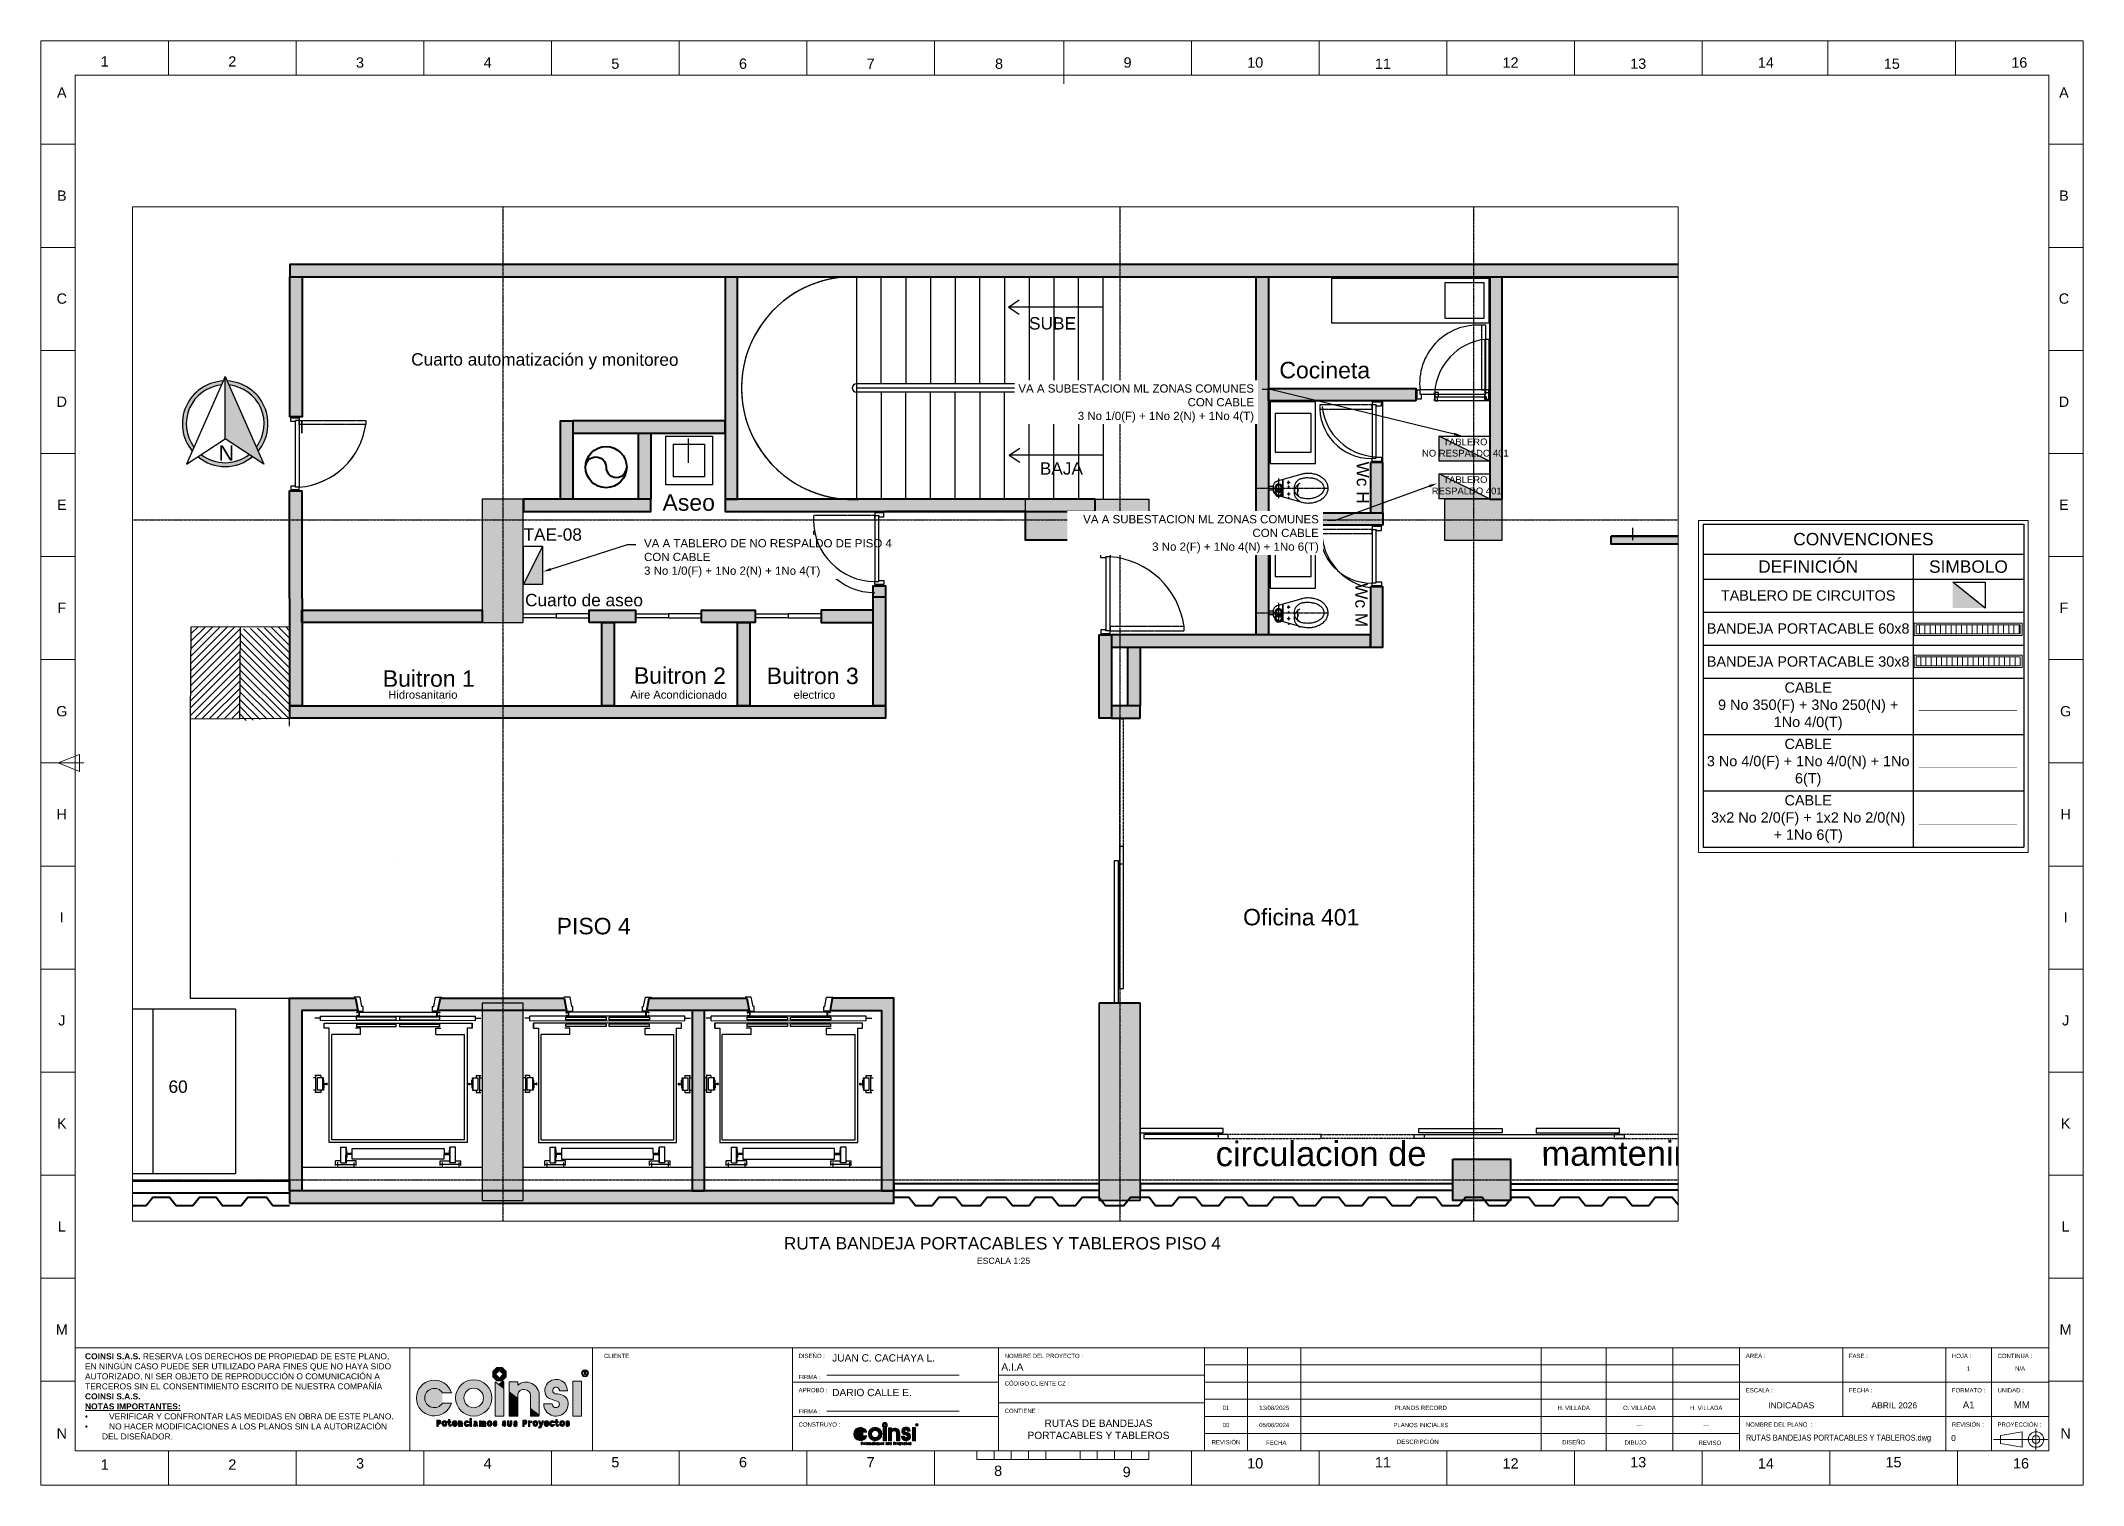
# Paper-space layout 'PISO 4' of a CAD drawing. Header units: millimetres. Extents: x -541 to 452, y 214 to 916.
# The model-space entities are those that its viewports show. They can reach past a viewport. Long polylines and large blocks are cut down to what shows.
import ezdxf
from ezdxf import colors
from ezdxf.entities.mleader import LeaderData, LeaderLine
from ezdxf.lldxf.tags import DXFTag
from ezdxf.math import Vec2, Vec3

# ---------------------------------------------------------------- set-up
doc = ezdxf.new("R2010")
doc.units = ezdxf.units.MM
for name, pattern in [('DASHED2', [9.525, 6.35, -3.175]), ('HIDDEN', [9.525, 6.35, -3.175]), ('LÍNEAS_OCULTASX2', [0.75, 0.5, -0.25])]:
    doc.linetypes.add(name, pattern=pattern)
doc.layers.get('Defpoints').update_dxf_attribs({"color": 8})
for name, color, linetype, lineweight in [('-CN-GYD-BANDEJA TIPO ESCALERA', 140, 'Continuous', 18), ('-CN-GYD-CAJETIN-A0', 7, 'Continuous', 5), ('-CN-GYD-LOGO COINSI', 7, 'Continuous', 5), ('-CN-GYD-TUBERÍA ILUMINACION', 5, 'Continuous', 18), ('Muro', 9, 'Continuous', 40), ('TEXTOS', 8, 'Continuous', 20), ('Vidrio', 8, 'Continuous', 30)]:
    doc.layers.add(name, color=color, linetype=linetype, lineweight=lineweight)
for name, color, linetype in [('-parquead', 8, 'Continuous'), ('0-amob', 8, 'Continuous'), ('1amobla', 253, 'Continuous'), ('A-HATCH CONCRETO', 8, 'Continuous'), ('AMOBLAMIENTO', 8, 'Continuous'), ('AREA PARQUEO', 8, 'Continuous'), ('ASCENSOR', 8, 'Continuous'), ('Ducto', 142, 'Continuous'), ('F-2', 8, 'Continuous'), ('GG_PISO 1', 251, 'Continuous'), ('GG_PISO 2', 8, 'Continuous'), ('GG_PISO 3', 8, 'Continuous'), ('GG_PISO 4', 8, 'Continuous'), ('GG_PROYECCION', 9, 'DASHED2'), ('JCA_HATCH 254', 252, 'Continuous'), ('MARCO', 4, 'Continuous'), ('MUEBLE', 8, 'Continuous'), ('NORTE', 7, 'Continuous'), ('PROYECCION', 8, 'DASHED2'), ('TB', 7, 'Continuous'), ('TEXTOS DE MEDIDAS', 7, 'Continuous'), ('Textos-espacios', 8, 'Continuous'), ('Tipologias de muros', 70, 'Continuous')]:
    doc.layers.add(name, color=color, linetype=linetype)
doc.layers.add('DIM-25', color=8, linetype='Continuous', plot=False)
doc.styles.add('Annotative', font='arial.ttf', dxfattribs={"height": 2.5})
doc.styles.add('ARIAL', font='arial.ttf')
doc.styles.get("Standard").update_dxf_attribs({"font": 'arial.ttf'})
tags = doc.linetypes.add('AiX_LINE', pattern='A,0.5,-0.2,["AiX",Standard,S=0.1,R=0,X=-0.1,Y=-0.05],-0.25', length=0.95).pattern_tags.tags
tags[6] = DXFTag(74, 10)

psp = doc.layouts.new('PISO 4')

# ---------------------------------------------------------------- texts
at = {"insert": (-240.9, 334.64), "char_height": 6, "width": 334.1816, "attachment_point": 1}
psp.add_mtext('\\pxqc;RUTA BANDEJA PORTACABLES Y TABLEROS PISO 4\\P\\pi-4,l4,t4;{\\H0.5x; ESCALA 1:25}', dxfattribs=at)

msp = doc.modelspace()

# ---------------------------------------------------------------- texts
at = {"layer": 'GG_PISO 4'}
for s, height, rotation, p in [('Aseo', 0.2, 0.0669, (75.556, -335.52)), ('Buitron 1', 0.2, 359.9331, (72.156, -337.659)), ('Buitron 2', 0.2, 359.9331, (75.208, -337.623)), ('Buitron 3 ', 0.2, 359.9331, (76.822, -337.626)), ('Hidrosanitario', 0.09752, 359.9331, (72.223, -337.804)), ('Aire Acondicionado', 0.09752, 359.9331, (75.164, -337.804)), ('electrico', 0.0975, 359.9331, (77.148, -337.805)), ('circulacion de            mamtenimiento', 0.3, 0.0669, (82.278, -343.487))]:
    msp.add_text(s, height=height, rotation=rotation, dxfattribs=at).set_placement(p)
at = {"layer": 'TEXTOS DE MEDIDAS', "color": 42, "true_color": 0xdb9224, "char_height": 0.08223, "width": 1.03314, "attachment_point": 1}
for s, insert in [('\\A1;\\pxqc;TABLERO \\PNO RESPALDO 401', (84.796, -334.642)), ('\\A1;\\pxqc;TABLERO \\P RESPALDO 401', (84.796, -335.101))]:
    msp.add_mtext(s, dxfattribs=dict(at, insert=insert))
at = {"layer": 'TEXTOS DE MEDIDAS', "color": 42, "true_color": 0xdd8108, "insert": (73.866, -335.734), "char_height": 0.15, "width": 0.57039, "attachment_point": 1}
msp.add_mtext('\\A1;TAE-08', dxfattribs=at)

# ---------------------------------------------------------------- blocks, each defined once
blk = doc.blocks.new('LOGO COINSI')
at = {"layer": '-CN-GYD-LOGO COINSI'}
h = blk.add_hatch(color=256, dxfattribs=at)
h.set_gradient(color1=(128, 128, 128), color2=(128, 128, 128), tint=1)
h.paths.add_polyline_path([(1.5, -3.6), (3.6, -1.5), (3.6, 1.5), (1.5, 3.6), (-1.5, 3.6), (-3.6, 1.5), (-3.6, -1.5), (-1.5, -3.6)])
h.paths.add_polyline_path([(0, -2.1), (-2.1, 0), (0, 2.1), (2.1, 0)], flags=16)
h = blk.add_hatch(color=256, dxfattribs=at)
h.set_gradient(color1=(128, 128, 128), color2=(128, 128, 128), tint=1)
h.paths.add_polyline_path([(44.6, 0.5, 1), (48.4, 0.5, 1)])
h.paths.add_polyline_path([(47.9, 0.5, -1), (45.1, 0.5, -1)], flags=16)
h.paths.add_polyline_path([(46, 1.3), (46.3, 1.3), (46.7, 1.3, -0.881847), (46.7, 0.5), (47.3, -0.1), (46.9, -0.1), (46.3, 0.5), (46.3, -0.1), (46, -0.1)], flags=0)
h.paths.add_polyline_path([(46.3, 1.1), (46.7, 1.1, -0.827783), (46.7, 0.7), (46.3, 0.7)], flags=0)
h = blk.add_hatch(color=256, dxfattribs=at)
h.set_gradient(color1=(128, 128, 128), color2=(128, 128, 128), tint=1)
edge = h.paths.add_edge_path()
edge.add_line((-31, -10.1), (-26.1, -10.1))
edge.add_arc((-35.5, -12.9), 9.84, 17.0485, 342.9515)
edge.add_line((-26.1, -15.8), (-31, -15.8))
edge.add_arc((-35.5, -12.9), 5.3, 32.9761, 327.0239, ccw=False)
h = blk.add_hatch(color=256, dxfattribs=at)
h.set_gradient(color1=(128, 128, 128), color2=(128, 128, 128), tint=1)
h.paths.add_polyline_path([(-23.8, -12.9, 1), (-4.2, -12.9, 1)])
h.paths.add_polyline_path([(-8.7, -12.9, -1), (-19.3, -12.9, -1)], flags=16)
at = {"layer": '-CN-GYD-LOGO COINSI', "true_color": 0xf4d24e}
h = blk.add_hatch(color=53, dxfattribs=at)
h.set_gradient(color1=(248, 153, 30), color2=(248, 153, 30), tint=1)
h.paths.add_polyline_path([(-2.4, -4.2), (2.3, -7.8), (2.3, -22.8), (-2.4, -22.8)])
h = blk.add_hatch(color=53, dxfattribs=at)
h.set_gradient(color1=(248, 153, 30), color2=(248, 153, 30), tint=1)
h.paths.add_polyline_path([(2.3, -4), (1.6, -4), (-0.1, -5.4), (2.3, -7.2)])
at = {"layer": '-CN-GYD-LOGO COINSI'}
h = blk.add_hatch(color=256, dxfattribs=at)
h.set_gradient(color1=(128, 128, 128), color2=(128, 128, 128), tint=1)
h.paths.add_polyline_path([(9.9, -6), (9.9, -4.2), (5.3, -4.2), (5.3, -9.6), (9.9, -13.2), (9.9, -11, -0.872813), (16.9, -11.6), (16.9, -18.6), (21.6, -22.2), (21.6, -11.6, 0.647159)])
at = {"layer": '-CN-GYD-LOGO COINSI', "true_color": 0xf4d24e}
h = blk.add_hatch(color=53, dxfattribs=at)
h.set_gradient(color1=(248, 153, 30), color2=(248, 153, 30), tint=1)
h.paths.add_polyline_path([(5.3, -10.2), (9.9, -13.8), (9.9, -22.8), (5.3, -22.8)])
at = {"layer": '-CN-GYD-LOGO COINSI'}
h = blk.add_hatch(color=256, dxfattribs=at)
h.set_gradient(color1=(128, 128, 128), color2=(128, 128, 128), tint=1)
h.paths.add_polyline_path([(25.5, -11.9, 0.15722), (27.6, -13.4, -0.028285), (32.3, -15.2, -1.367151), (28.7, -16.1), (24.1, -16.1, 1.227605), (36.8, -13.6, 0.279305), (30.8, -10.7, -2.55302), (32.6, -9), (36.9, -9, 1.307532)])
h = blk.add_hatch(color=256, dxfattribs=at)
h.set_gradient(color1=(128, 128, 128), color2=(128, 128, 128), tint=1)
h.paths.add_polyline_path([(44.5, -3.7), (39.9, -3.7), (39.9, -22.8), (44.5, -22.8)])
at = {"layer": '-CN-GYD-LOGO COINSI', "true_color": 0xf4d24e}
h = blk.add_hatch(color=53, dxfattribs=at)
h.set_gradient(color1=(248, 153, 30), color2=(248, 153, 30), tint=1)
h.paths.add_polyline_path([(16.9, -19.2), (21.6, -22.8), (16.9, -22.8)])
at = {"layer": '-CN-GYD-LOGO COINSI'}
h = blk.add_hatch(color=256, dxfattribs=at)
h.set_gradient(color1=(128, 128, 128), color2=(128, 128, 128), tint=1)
h.paths.add_polyline_path([(-33.3, -27.2), (-33, -27.2, 1), (-33, -24.9), (-34.1, -24.9), (-34.1, -28.4), (-33.3, -28.4)])
h.paths.add_polyline_path([(-33.3, -26.4), (-33.3, -25.6), (-33, -25.6, -1), (-33, -26.4)], flags=16)
h = blk.add_hatch(color=256, dxfattribs=at)
h.set_gradient(color1=(128, 128, 128), color2=(128, 128, 128), tint=1)
edge = h.paths.add_edge_path()
edge.add_ellipse((-29.9, -26.8), major_axis=(0, 1.55), ratio=0.869732, start_angle=0, end_angle=360)
edge = h.paths.add_edge_path(flags=16)
edge.add_spline(control_points=[(-29.9, -26.1), (-29.9, -26.1), (-30, -26.1), (-30.2, -26.2), (-30.2, -26.3), (-30.4, -26.5), (-30.4, -26.6), (-30.4, -26.9), (-30.4, -27), (-30.3, -27.3), (-30.3, -27.4), (-30.1, -27.5), (-30.1, -27.6), (-29.9, -27.6), (-29.9, -27.6), (-29.7, -27.6), (-29.6, -27.5), (-29.5, -27.4), (-29.4, -27.3), (-29.3, -27.1), (-29.3, -26.9), (-29.3, -26.6), (-29.4, -26.5), (-29.5, -26.3), (-29.6, -26.2), (-29.7, -26.1), (-29.8, -26.1), (-29.9, -26.1), (-29.9, -26.1), (-29.9, -26.1)], knot_values=[0, 0, 0, 0, 0.478588, 0.478588, 0.957176, 0.957176, 1.435763, 1.435763, 1.914351, 1.914351, 2.392939, 2.392939, 2.871527, 2.871527, 3.350114, 3.350114, 3.828702, 3.828702, 4.30729, 4.30729, 4.785878, 4.785878, 5.264465, 5.264465, 5.743053, 5.743053, 6.221641, 6.221641, 6.283185, 6.283185, 6.283185, 6.283185], degree=3, periodic=0)
h = blk.add_hatch(color=256, dxfattribs=at)
h.set_gradient(color1=(128, 128, 128), color2=(128, 128, 128), tint=1)
edge = h.paths.add_edge_path()
edge.add_line((-27.6, -26.3), (-28.2, -26.3))
edge.add_line((-28.2, -26.3), (-28.2, -25.6))
edge.add_line((-28.2, -25.6), (-27.6, -25.6))
edge.add_line((-27.6, -25.6), (-27.6, -24.7))
edge.add_line((-27.6, -24.7), (-27, -24.7))
edge.add_line((-27, -24.7), (-27, -25.6))
edge.add_line((-27, -25.6), (-26.4, -25.6))
edge.add_line((-26.4, -25.6), (-26.4, -26.3))
edge.add_line((-26.4, -26.3), (-27, -26.3))
edge.add_line((-27, -26.3), (-27, -27.6))
edge.add_arc((-26.8, -27.5), 0.2, 192.4568, 356.7326)
edge.add_line((-26.6, -27.6), (-25.9, -27.6))
edge.add_arc((-26.8, -27.5), 0.838, 182.8161, 359.3518, ccw=False)
edge.add_line((-27.6, -27.6), (-27.6, -26.3))
h = blk.add_hatch(color=256, dxfattribs=at)
h.set_gradient(color1=(128, 128, 128), color2=(128, 128, 128), tint=1)
edge = h.paths.add_edge_path()
edge.add_spline(control_points=[(-22.9, -27.1), (-22.8, -26.2), (-23.2, -25.5), (-24, -25.3), (-24.7, -25.1), (-25.4, -25.6), (-25.6, -26.4), (-25.8, -27.3), (-25.4, -28), (-24.7, -28.3), (-24, -28.6), (-23.3, -28.2), (-23, -27.4)], knot_values=[0, 0, 0, 0, 1.514313, 1.514313, 1.514313, 3.028625, 3.028625, 3.028625, 4.542938, 4.542938, 4.542938, 6.057251, 6.057251, 6.057251, 6.057251], weights=[1, 0.817861, 0.817861, 1, 0.817861, 0.817861, 1, 0.817861, 0.817861, 1, 0.817861, 0.817861, 1], degree=3, periodic=0)
edge.add_spline(control_points=[(-23, -27.4), (-23.3, -27.4), (-23.6, -27.4), (-23.9, -27.4)], knot_values=[9.126652, 9.126652, 9.126652, 9.126652, 10.126652, 10.126652, 10.126652, 10.126652], weights=[1, 1, 1, 1], degree=3, periodic=0)
edge.add_spline(control_points=[(-23.9, -27.4), (-23.9, -27.4), (-23.9, -27.5), (-24, -27.5), (-24.1, -27.6), (-24.2, -27.6), (-24.3, -27.6), (-24.4, -27.6), (-24.5, -27.5), (-24.7, -27.4), (-24.7, -27.3), (-24.8, -27.1), (-24.8, -27.1), (-24.8, -27.1)], knot_values=[7.057251, 7.057251, 7.057251, 7.057251, 7.15134, 7.15134, 7.629928, 7.629928, 8.108516, 8.108516, 8.587103, 8.587103, 9.065691, 9.065691, 9.126652, 9.126652, 9.126652, 9.126652], weights=[1, 1, 1, 1, 1, 1, 1, 1, 1, 1, 1, 1, 1, 1], degree=3, periodic=0)
edge.add_spline(control_points=[(-24.8, -27.1), (-24.2, -27.1), (-23.5, -27.1), (-22.9, -27.1)], knot_values=[6.057251, 6.057251, 6.057251, 6.057251, 7.057251, 7.057251, 7.057251, 7.057251], weights=[1, 1, 1, 1], degree=3, periodic=0)
edge = h.paths.add_edge_path(flags=16)
edge.add_spline(control_points=[(-23.8, -26.5), (-23.8, -26.5), (-23.8, -26.4), (-23.9, -26.3), (-23.9, -26.2), (-24.1, -26.1), (-24.2, -26.1), (-24.2, -26.1), (-24.3, -26.1), (-24.3, -26.1), (-24.3, -26.1), (-24.4, -26.1), (-24.5, -26.2), (-24.6, -26.3), (-24.7, -26.4), (-24.7, -26.5), (-24.7, -26.5), (-24.4, -26.5), (-24.1, -26.5), (-23.8, -26.5)], knot_values=[0, 0, 0, 0, 0.11886, 0.11886, 0.597448, 0.597448, 1.076035, 1.076035, 1.13758, 1.13758, 1.13758, 1.616168, 1.616168, 2.094755, 2.094755, 2.275045, 2.275045, 2.275045, 3.275045, 3.275045, 3.275045, 3.275045], weights=[1, 1, 1, 1, 1, 1, 1, 1, 1, 1, 1, 1, 1, 1, 1, 1, 1, 1, 1, 1], degree=3, periodic=0)
h = blk.add_hatch(color=256, dxfattribs=at)
h.set_gradient(color1=(128, 128, 128), color2=(128, 128, 128), tint=1)
edge = h.paths.add_edge_path()
edge.add_line((-20, -28.4), (-20, -26.6))
edge.add_arc((-21.1, -26.6), 1.1, 360, 435.9683)
edge.add_line((-20.8, -25.5), (-21.3, -25.5))
edge.add_line((-21.3, -25.5), (-21.3, -25.3))
edge.add_line((-21.3, -25.3), (-22.2, -25.3))
edge.add_line((-22.2, -25.3), (-22.2, -28.4))
edge.add_line((-22.2, -28.4), (-21.3, -28.4))
edge.add_line((-21.3, -28.4), (-21.3, -26.6))
edge.add_arc((-21.1, -26.6), 0.266, 0, 180, ccw=False)
edge.add_line((-20.8, -26.6), (-20.8, -28.4))
edge.add_line((-20.8, -28.4), (-20, -28.4))
h = blk.add_hatch(color=256, dxfattribs=at)
h.set_gradient(color1=(128, 128, 128), color2=(128, 128, 128), tint=1)
edge = h.paths.add_edge_path()
edge.add_spline(control_points=[(-16.5, -27.4), (-16.7, -28.1), (-17.3, -28.5), (-18, -28.4), (-18.6, -28.2), (-19.1, -27.7), (-19.1, -26.9), (-19.1, -26.1), (-18.7, -25.5), (-18, -25.3), (-17.4, -25.2), (-16.8, -25.5), (-16.5, -26.3), (-16.8, -26.3), (-17.1, -26.3), (-17.4, -26.3), (-17.4, -26.2), (-17.5, -26.2), (-17.6, -26.1), (-17.6, -26.1), (-17.7, -26.1), (-17.7, -26.1), (-17.7, -26.1), (-17.8, -26.1), (-17.9, -26.1), (-18, -26.2), (-18.1, -26.3), (-18.2, -26.5), (-18.3, -26.6), (-18.3, -26.9), (-18.3, -27), (-18.2, -27.3), (-18.1, -27.4), (-18, -27.5), (-17.9, -27.6), (-17.8, -27.6), (-17.7, -27.6), (-17.6, -27.6), (-17.5, -27.5), (-17.4, -27.4), (-17.4, -27.4), (-17.4, -27.4), (-17.1, -27.4), (-16.8, -27.4), (-16.5, -27.4)], knot_values=[0, 0, 0, 0, 1.382573, 1.382573, 1.382573, 2.765147, 2.765147, 2.765147, 4.14772, 4.14772, 4.14772, 5.530294, 5.530294, 5.530294, 6.530294, 6.530294, 6.530294, 6.724306, 6.724306, 7.202893, 7.202893, 7.264438, 7.264438, 7.264438, 7.743025, 7.743025, 8.221613, 8.221613, 8.700201, 8.700201, 9.178789, 9.178789, 9.657377, 9.657377, 10.135964, 10.135964, 10.614552, 10.614552, 11.09314, 11.09314, 11.245726, 11.245726, 11.245726, 12.245726, 12.245726, 12.245726, 12.245726], weights=[1, 0.846951, 0.846951, 1, 0.846951, 0.846951, 1, 0.846951, 0.846951, 1, 0.846951, 0.846951, 1, 1, 1, 1, 1, 1, 1, 1, 1, 1, 1, 1, 1, 1, 1, 1, 1, 1, 1, 1, 1, 1, 1, 1, 1, 1, 1, 1, 1, 1, 1, 1, 1], degree=3, periodic=0)
h = blk.add_hatch(color=256, dxfattribs=at)
h.set_gradient(color1=(128, 128, 128), color2=(128, 128, 128), tint=1)
h.paths.add_polyline_path([(-16.1, -25), (-15.1, -25), (-15.1, -24.1), (-16.1, -24.1)])
h = blk.add_hatch(color=256, dxfattribs=at)
h.set_gradient(color1=(128, 128, 128), color2=(128, 128, 128), tint=1)
h.paths.add_polyline_path([(-16.1, -28.4), (-15.1, -28.4), (-15.1, -25.3), (-16.1, -25.3)])
h = blk.add_hatch(color=256, dxfattribs=at)
h.set_gradient(color1=(128, 128, 128), color2=(128, 128, 128), tint=1)
h.paths.add_polyline_path([(-12.7, -26.6, 1.957984), (-12.4, -28.1, 0.157661), (-11.9, -28.3), (-11.8, -27.8, -0.352369), (-12.1, -27.5), (-12.1, -26.3, 0.900848), (-14, -26.1), (-13.4, -26.1, -0.770996), (-12.7, -26.3)])
h.paths.add_polyline_path([(-12.7, -27.5, -1), (-13.5, -27.5, -1)], flags=16)
h = blk.add_hatch(color=256, dxfattribs=at)
h.set_gradient(color1=(128, 128, 128), color2=(128, 128, 128), tint=1)
h.paths.add_polyline_path([(-7.4, -26.2, 0.292399), (-8, -25.5), (-8.6, -25.5, 0.390681), (-9.2, -25.9, 0.305296), (-9.6, -25.5), (-10.1, -25.5), (-10.1, -25.3), (-10.9, -25.3), (-10.9, -28.4), (-10.1, -28.4), (-10.1, -26.6, -1), (-9.6, -26.6), (-9.6, -28.4), (-8.7, -28.4), (-8.7, -26.6, -1.000553), (-8.2, -26.6), (-8.2, -28.4), (-7.4, -28.4)])
h = blk.add_hatch(color=256, dxfattribs=at)
h.set_gradient(color1=(128, 128, 128), color2=(128, 128, 128), tint=1)
edge = h.paths.add_edge_path()
edge.add_ellipse((-5.3, -26.8), major_axis=(0, 1.55), ratio=0.869732, start_angle=0, end_angle=360)
edge = h.paths.add_edge_path(flags=16)
edge.add_spline(control_points=[(-5.3, -26.1), (-5.4, -26.1), (-5.4, -26.1), (-5.6, -26.2), (-5.7, -26.3), (-5.8, -26.5), (-5.8, -26.6), (-5.9, -26.9), (-5.8, -27), (-5.8, -27.3), (-5.7, -27.4), (-5.6, -27.5), (-5.5, -27.6), (-5.3, -27.6), (-5.3, -27.6), (-5.1, -27.6), (-5.1, -27.5), (-4.9, -27.4), (-4.9, -27.3), (-4.8, -27.1), (-4.7, -26.9), (-4.8, -26.6), (-4.8, -26.5), (-4.9, -26.3), (-5, -26.2), (-5.1, -26.1), (-5.2, -26.1), (-5.3, -26.1), (-5.3, -26.1), (-5.3, -26.1)], knot_values=[0, 0, 0, 0, 0.478588, 0.478588, 0.957176, 0.957176, 1.435763, 1.435763, 1.914351, 1.914351, 2.392939, 2.392939, 2.871527, 2.871527, 3.350114, 3.350114, 3.828702, 3.828702, 4.30729, 4.30729, 4.785878, 4.785878, 5.264465, 5.264465, 5.743053, 5.743053, 6.221641, 6.221641, 6.283185, 6.283185, 6.283185, 6.283185], degree=3, periodic=0)
h = blk.add_hatch(color=256, dxfattribs=at)
h.set_gradient(color1=(128, 128, 128), color2=(128, 128, 128), tint=1)
h.paths.add_polyline_path([(-2.1, -27.2, -1.381066), (-2.7, -27.4), (-3.4, -27.4, 1.227605), (-1.5, -27, 0.268229), (-2.3, -26.5, -2.852099), (-2.1, -26.3), (-1.4, -26.3, 1.307532), (-3.2, -26.7, 0.15722), (-2.9, -27, -0.030152)])
h = blk.add_hatch(color=256, dxfattribs=at)
h.set_gradient(color1=(128, 128, 128), color2=(128, 128, 128), tint=1)
h.paths.add_polyline_path([(3.4, -27, 0.268229), (2.6, -26.5, -2.852099), (2.8, -26.3), (3.5, -26.3, 1.307532), (1.7, -26.7, 0.15722), (2, -27, -0.030152), (2.8, -27.2, -1.381066), (2.2, -27.4), (1.5, -27.4, 1.227605)])
h = blk.add_hatch(color=256, dxfattribs=at)
h.set_gradient(color1=(128, 128, 128), color2=(128, 128, 128), tint=1)
h.paths.add_polyline_path([(5.1, -27.2), (5.1, -25.3), (4.3, -25.3), (4.3, -27.3, 0.942727), (6.7, -27.3), (6.7, -25.3), (5.9, -25.3), (5.9, -27.2, -1)])
h = blk.add_hatch(color=256, dxfattribs=at)
h.set_gradient(color1=(128, 128, 128), color2=(128, 128, 128), tint=1)
h.paths.add_polyline_path([(9.6, -27, 0.268229), (8.7, -26.5, -2.852099), (9, -26.3), (9.6, -26.3, 1.307532), (7.9, -26.7, 0.15722), (8.2, -27, -0.030152), (8.9, -27.2, -1.381066), (8.4, -27.4), (7.6, -27.4, 1.227605)])
h = blk.add_hatch(color=256, dxfattribs=at)
h.set_gradient(color1=(128, 128, 128), color2=(128, 128, 128), tint=1)
h.paths.add_polyline_path([(13.5, -27.2), (13.8, -27.2, 1), (13.8, -24.9), (12.7, -24.9), (12.7, -28.4), (13.5, -28.4)])
h.paths.add_polyline_path([(13.5, -26.4), (13.5, -25.6), (13.8, -25.6, -1), (13.8, -26.4)], flags=16)
h = blk.add_hatch(color=256, dxfattribs=at)
h.set_gradient(color1=(128, 128, 128), color2=(128, 128, 128), tint=1)
h.paths.add_polyline_path([(15.7, -28.4), (16.6, -28.4), (16.6, -26.6, -0.414214), (16.8, -26.3), (17.4, -26.3, 1), (17.4, -25.5), (16.6, -25.5), (16.6, -25.3), (15.7, -25.3)])
h = blk.add_hatch(color=256, dxfattribs=at)
h.set_gradient(color1=(128, 128, 128), color2=(128, 128, 128), tint=1)
edge = h.paths.add_edge_path()
edge.add_ellipse((19.5, -26.8), major_axis=(0, 1.55), ratio=0.869732, start_angle=0, end_angle=360)
edge = h.paths.add_edge_path(flags=16)
edge.add_spline(control_points=[(19.5, -26.1), (19.4, -26.1), (19.3, -26.1), (19.2, -26.2), (19.1, -26.3), (19, -26.5), (18.9, -26.6), (18.9, -26.9), (18.9, -27), (19, -27.3), (19.1, -27.4), (19.2, -27.5), (19.3, -27.6), (19.4, -27.6), (19.5, -27.6), (19.6, -27.6), (19.7, -27.5), (19.9, -27.4), (19.9, -27.3), (20, -27.1), (20, -26.9), (20, -26.6), (20, -26.5), (19.9, -26.3), (19.8, -26.2), (19.6, -26.1), (19.6, -26.1), (19.5, -26.1), (19.5, -26.1), (19.5, -26.1)], knot_values=[0, 0, 0, 0, 0.478588, 0.478588, 0.957176, 0.957176, 1.435763, 1.435763, 1.914351, 1.914351, 2.392939, 2.392939, 2.871527, 2.871527, 3.350114, 3.350114, 3.828702, 3.828702, 4.30729, 4.30729, 4.785878, 4.785878, 5.264465, 5.264465, 5.743053, 5.743053, 6.221641, 6.221641, 6.283185, 6.283185, 6.283185, 6.283185], degree=3, periodic=0)
h = blk.add_hatch(color=256, dxfattribs=at)
h.set_gradient(color1=(128, 128, 128), color2=(128, 128, 128), tint=1)
h.paths.add_polyline_path([(22, -25.3), (21.2, -25.3), (22.2, -27.9), (22.1, -28.1, -0.209065), (21.5, -28.4), (21.4, -28.4), (21.4, -29.3), (21.7, -29.3, 0.245879), (22.8, -28.6), (24, -25.3), (23.2, -25.3), (22.6, -26.8)])
h = blk.add_hatch(color=256, dxfattribs=at)
h.set_gradient(color1=(128, 128, 128), color2=(128, 128, 128), tint=1)
edge = h.paths.add_edge_path()
edge.add_spline(control_points=[(26.9, -27.1), (27, -26.2), (26.6, -25.5), (25.8, -25.3), (25.1, -25.1), (24.5, -25.6), (24.3, -26.4), (24.1, -27.3), (24.4, -28), (25.1, -28.3), (25.9, -28.6), (26.5, -28.2), (26.8, -27.4)], knot_values=[0, 0, 0, 0, 1.514313, 1.514313, 1.514313, 3.028625, 3.028625, 3.028625, 4.542938, 4.542938, 4.542938, 6.057251, 6.057251, 6.057251, 6.057251], weights=[1, 0.817861, 0.817861, 1, 0.817861, 0.817861, 1, 0.817861, 0.817861, 1, 0.817861, 0.817861, 1], degree=3, periodic=0)
edge.add_spline(control_points=[(26.8, -27.4), (26.5, -27.4), (26.2, -27.4), (25.9, -27.4)], knot_values=[9.126652, 9.126652, 9.126652, 9.126652, 10.126652, 10.126652, 10.126652, 10.126652], weights=[1, 1, 1, 1], degree=3, periodic=0)
edge.add_spline(control_points=[(25.9, -27.4), (25.9, -27.4), (25.9, -27.5), (25.8, -27.5), (25.7, -27.6), (25.6, -27.6), (25.5, -27.6), (25.4, -27.6), (25.3, -27.5), (25.2, -27.4), (25.1, -27.3), (25.1, -27.1), (25.1, -27.1), (25, -27.1)], knot_values=[7.057251, 7.057251, 7.057251, 7.057251, 7.15134, 7.15134, 7.629928, 7.629928, 8.108516, 8.108516, 8.587103, 8.587103, 9.065691, 9.065691, 9.126652, 9.126652, 9.126652, 9.126652], weights=[1, 1, 1, 1, 1, 1, 1, 1, 1, 1, 1, 1, 1, 1], degree=3, periodic=0)
edge.add_spline(control_points=[(25, -27.1), (25.7, -27.1), (26.3, -27.1), (26.9, -27.1)], knot_values=[6.057251, 6.057251, 6.057251, 6.057251, 7.057251, 7.057251, 7.057251, 7.057251], weights=[1, 1, 1, 1], degree=3, periodic=0)
edge = h.paths.add_edge_path(flags=16)
edge.add_spline(control_points=[(26.1, -26.5), (26, -26.5), (26, -26.4), (26, -26.3), (25.9, -26.2), (25.7, -26.1), (25.7, -26.1), (25.6, -26.1), (25.6, -26.1), (25.6, -26.1), (25.5, -26.1), (25.4, -26.1), (25.3, -26.2), (25.2, -26.3), (25.1, -26.4), (25.1, -26.5), (25.1, -26.5), (25.4, -26.5), (25.7, -26.5), (26.1, -26.5)], knot_values=[0, 0, 0, 0, 0.11886, 0.11886, 0.597448, 0.597448, 1.076035, 1.076035, 1.13758, 1.13758, 1.13758, 1.616168, 1.616168, 2.094755, 2.094755, 2.275045, 2.275045, 2.275045, 3.275045, 3.275045, 3.275045, 3.275045], weights=[1, 1, 1, 1, 1, 1, 1, 1, 1, 1, 1, 1, 1, 1, 1, 1, 1, 1, 1, 1], degree=3, periodic=0)
h = blk.add_hatch(color=256, dxfattribs=at)
h.set_gradient(color1=(128, 128, 128), color2=(128, 128, 128), tint=1)
edge = h.paths.add_edge_path()
edge.add_spline(control_points=[(29, -27.4), (29, -27.4), (29, -27.4), (28.9, -27.5), (28.8, -27.6), (28.7, -27.6), (28.6, -27.6), (28.4, -27.6), (28.4, -27.5), (28.2, -27.4), (28.2, -27.3), (28.1, -27), (28.1, -26.9), (28.1, -26.6), (28.1, -26.5), (28.3, -26.3), (28.3, -26.2), (28.5, -26.1), (28.6, -26.1), (28.6, -26.1), (28.6, -26.1), (28.6, -26.1), (28.7, -26.1), (28.8, -26.1), (28.9, -26.2), (28.9, -26.2), (29, -26.3)], knot_values=[6.530294, 6.530294, 6.530294, 6.530294, 6.682879, 6.682879, 7.161467, 7.161467, 7.640055, 7.640055, 8.118643, 8.118643, 8.59723, 8.59723, 9.075818, 9.075818, 9.554406, 9.554406, 10.032994, 10.032994, 10.511581, 10.511581, 10.511581, 10.573126, 10.573126, 11.051714, 11.051714, 11.245726, 11.245726, 11.245726, 11.245726], weights=[1, 1, 1, 1, 1, 1, 1, 1, 1, 1, 1, 1, 1, 1, 1, 1, 1, 1, 1, 1, 1, 1, 1, 1, 1, 1, 1], degree=3, periodic=0)
edge.add_spline(control_points=[(29, -26.3), (29.3, -26.3), (29.6, -26.3), (29.9, -26.3)], knot_values=[5.530294, 5.530294, 5.530294, 5.530294, 6.530294, 6.530294, 6.530294, 6.530294], weights=[1, 1, 1, 1], degree=3, periodic=0)
edge.add_spline(control_points=[(29.9, -26.3), (29.6, -25.5), (29, -25.2), (28.4, -25.3), (27.7, -25.5), (27.3, -26.1), (27.3, -26.9), (27.3, -27.7), (27.7, -28.2), (28.4, -28.4), (29.1, -28.5), (29.7, -28.1), (29.9, -27.4)], knot_values=[0, 0, 0, 0, 1.382573, 1.382573, 1.382573, 2.765147, 2.765147, 2.765147, 4.14772, 4.14772, 4.14772, 5.530294, 5.530294, 5.530294, 5.530294], weights=[1, 0.846951, 0.846951, 1, 0.846951, 0.846951, 1, 0.846951, 0.846951, 1, 0.846951, 0.846951, 1], degree=3, periodic=0)
edge.add_spline(control_points=[(29.9, -27.4), (29.6, -27.4), (29.3, -27.4), (29, -27.4)], knot_values=[11.245726, 11.245726, 11.245726, 11.245726, 12.245726, 12.245726, 12.245726, 12.245726], weights=[1, 1, 1, 1], degree=3, periodic=0)
h = blk.add_hatch(color=256, dxfattribs=at)
h.set_gradient(color1=(128, 128, 128), color2=(128, 128, 128), tint=1)
h.paths.add_polyline_path([(30.7, -26.3), (30.7, -27.6, 0.970215), (32.4, -27.6), (31.8, -27.6, -0.871401), (31.4, -27.6), (31.4, -26.3), (31.9, -26.3), (31.9, -25.6), (31.4, -25.6), (31.4, -24.7), (30.7, -24.7), (30.7, -25.6), (30.1, -25.6), (30.1, -26.3)])
h = blk.add_hatch(color=256, dxfattribs=at)
h.set_gradient(color1=(128, 128, 128), color2=(128, 128, 128), tint=1)
edge = h.paths.add_edge_path()
edge.add_ellipse((34.1, -26.8), major_axis=(0, 1.55), ratio=0.869732, start_angle=0, end_angle=360)
edge = h.paths.add_edge_path(flags=16)
edge.add_spline(control_points=[(34.1, -26.1), (34, -26.1), (33.9, -26.1), (33.8, -26.2), (33.7, -26.3), (33.6, -26.5), (33.5, -26.6), (33.5, -26.9), (33.5, -27), (33.6, -27.3), (33.7, -27.4), (33.8, -27.5), (33.9, -27.6), (34, -27.6), (34.1, -27.6), (34.2, -27.6), (34.3, -27.5), (34.5, -27.4), (34.5, -27.3), (34.6, -27.1), (34.6, -26.9), (34.6, -26.6), (34.6, -26.5), (34.5, -26.3), (34.4, -26.2), (34.2, -26.1), (34.2, -26.1), (34.1, -26.1), (34.1, -26.1), (34.1, -26.1)], knot_values=[0, 0, 0, 0, 0.478588, 0.478588, 0.957176, 0.957176, 1.435763, 1.435763, 1.914351, 1.914351, 2.392939, 2.392939, 2.871527, 2.871527, 3.350114, 3.350114, 3.828702, 3.828702, 4.30729, 4.30729, 4.785878, 4.785878, 5.264465, 5.264465, 5.743053, 5.743053, 6.221641, 6.221641, 6.283185, 6.283185, 6.283185, 6.283185], degree=3, periodic=0)
h = blk.add_hatch(color=256, dxfattribs=at)
h.set_gradient(color1=(128, 128, 128), color2=(128, 128, 128), tint=1)
h.paths.add_polyline_path([(37.4, -26.3), (38, -26.3, 1.307532), (36.2, -26.7, 0.15722), (36.6, -27, -0.030152), (37.3, -27.2, -1.381066), (36.8, -27.4), (36, -27.4, 1.227605), (38, -27, 0.268229), (37.1, -26.5, -2.852099)])
at = {"layer": '-CN-GYD-LOGO COINSI', "color": 8}
for points in [[(-3.6, -1.5), (-1.5, -3.6), (1.5, -3.6), (3.6, -1.5), (3.6, 1.5), (1.5, 3.6), (-1.5, 3.6), (-3.6, 1.5)], [(2.1, 0), (0, 2.1), (-2.1, 0), (0, -2.1)], [(39.9, -3.7), (44.5, -3.7), (44.5, -22.8), (39.9, -22.8)], [(-16.1, -25), (-15.1, -25), (-15.1, -24.1), (-16.1, -24.1)], [(-16.1, -28.4), (-15.1, -28.4), (-15.1, -25.3), (-16.1, -25.3)]]:
    blk.add_lwpolyline(points, close=True, dxfattribs=at)
for points in [[(46.7, 1.3, -0.881847), (46.7, 0.5), (47.3, -0.1), (46.9, -0.1), (46.3, 0.5), (46.3, -0.1), (46, -0.1), (46, 1.3), (46.3, 1.3), (46.7, 1.3)], [(46.7, 1.1, -0.827783), (46.7, 0.7), (46.3, 0.7), (46.3, 1.1), (46.7, 1.1)], [(-8.7, -26.6), (-8.7, -26.6, -1), (-8.2, -26.6), (-8.2, -28.4), (-7.4, -28.4), (-7.4, -26.2, 0.292399), (-8, -25.5), (-8.6, -25.5, 0.390681), (-9.2, -25.9, 0.305296), (-9.6, -25.5), (-10.1, -25.5), (-10.1, -25.3), (-10.9, -25.3), (-10.9, -28.4), (-10.1, -28.4), (-10.1, -26.6, -1), (-9.6, -26.6), (-9.6, -28.4), (-8.7, -28.4), (-8.7, -26.6)], [(-2.3, -26.5, -2.852099), (-2.1, -26.3), (-1.4, -26.3, 1.307532), (-3.2, -26.7, 0.15722), (-2.9, -27, -0.030152), (-2.1, -27.2, -1.381066), (-2.7, -27.4), (-3.4, -27.4, 1.227605), (-1.5, -27, 0.279305), (-2.4, -26.5)], [(2.6, -26.5, -2.852099), (2.8, -26.3), (3.5, -26.3, 1.307532), (1.7, -26.7, 0.15722), (2, -27, -0.030152), (2.8, -27.2, -1.381066), (2.2, -27.4), (1.5, -27.4, 1.227605), (3.4, -27, 0.279305), (2.5, -26.5)], [(5.1, -27.2), (5.1, -25.3), (4.3, -25.3), (4.3, -27.3, 0.942727), (6.7, -27.3), (6.7, -25.3), (5.9, -25.3), (5.9, -27.2, -1), (5.1, -27.2)], [(8.7, -26.5, -2.852099), (9, -26.3), (9.6, -26.3, 1.307532), (7.9, -26.7, 0.15722), (8.2, -27, -0.030152), (8.9, -27.2, -1.381066), (8.4, -27.4), (7.6, -27.4, 1.227605), (9.6, -27, 0.279305), (8.7, -26.5)], [(37.1, -26.5, -2.852099), (37.4, -26.3), (38, -26.3, 1.307532), (36.2, -26.7, 0.15722), (36.6, -27, -0.030152), (37.3, -27.2, -1.381066), (36.8, -27.4), (36, -27.4, 1.227605), (38, -27, 0.279305), (37.1, -26.5)]]:
    blk.add_lwpolyline(points, format="xyb", dxfattribs=at)
for points in [[(-31, -10.1), (-26.1, -10.1, 6.671852), (-26.1, -15.8), (-31, -15.8, -3.378535)], [(16.9, -11.6), (16.9, -18.6), (21.6, -22.2), (21.6, -11.6, 0.647159), (9.9, -6), (9.9, -4.2), (5.3, -4.2), (5.3, -9.6), (9.9, -13.2), (9.9, -11, -0.872813)], [(30.8, -10.7, -2.55302), (32.6, -9), (36.9, -9, 1.307532), (25.5, -11.9, 0.15722), (27.6, -13.4, -0.028285), (32.3, -15.2, -1.367151), (28.7, -16.1), (24.1, -16.1, 1.227605), (36.8, -13.6, 0.279305)], [(-33.3, -24.9), (-33, -24.9, -0.999459), (-33, -27.2), (-33.3, -27.2), (-33.3, -28.4), (-34.1, -28.4), (-34.1, -24.9)], [(-33.3, -26.4), (-33.3, -25.7), (-33, -25.7, -0.999459), (-33, -26.4)], [(-27.6, -26.3), (-28.2, -26.3), (-28.2, -25.6), (-27.6, -25.6), (-27.6, -24.7), (-27, -24.7), (-27, -25.6), (-26.4, -25.6), (-26.4, -26.3), (-27, -26.3), (-27, -27.6, 0.871401), (-26.6, -27.6), (-25.9, -27.6, -0.970215), (-27.6, -27.6)], [(-20, -28.4), (-20, -26.6, 0.344173), (-20.8, -25.5), (-21.3, -25.5), (-21.3, -25.3), (-22.2, -25.3), (-22.2, -28.4), (-21.3, -28.4), (-21.3, -26.6, -1), (-20.8, -26.6), (-20.8, -28.4)], [(-11.9, -28.3, -0.157661), (-12.4, -28.1, -1.957984), (-12.7, -26.6), (-12.7, -26.3, 0.770996), (-13.4, -26.1), (-14, -26.1, -0.900848), (-12.1, -26.3), (-12.1, -27.5, 0.352369), (-11.8, -27.8)], [(13.5, -24.9), (13.8, -24.9, -0.999459), (13.8, -27.2), (13.5, -27.2), (13.5, -28.4), (12.7, -28.4), (12.7, -24.9)], [(13.5, -25.6), (13.8, -25.6, -0.999459), (13.8, -26.4), (13.5, -26.4)], [(16.8, -26.3), (17.4, -26.3, 1), (17.4, -25.5), (16.6, -25.5), (16.6, -25.3), (15.7, -25.3), (15.7, -28.4), (16.6, -28.4), (16.6, -26.6, -0.414214)], [(21.5, -28.4), (21.4, -28.4), (21.4, -29.3), (21.7, -29.3, 0.245879), (22.8, -28.6), (24, -25.3), (23.2, -25.3), (22.6, -26.8), (22, -25.3), (21.2, -25.3), (22.2, -27.9), (22.1, -28.1, -0.209065)], [(30.7, -26.3), (30.1, -26.3), (30.1, -25.6), (30.7, -25.6), (30.7, -24.7), (31.4, -24.7), (31.4, -25.6), (31.9, -25.6), (31.9, -26.3), (31.4, -26.3), (31.4, -27.6, 0.871401), (31.8, -27.6), (32.4, -27.6, -0.970215), (30.7, -27.6)]]:
    blk.add_lwpolyline(points, format="xyb", close=True, dxfattribs=at)
at = {"layer": '-CN-GYD-LOGO COINSI', "color": 53, "true_color": 0xf4d24e}
for points in [[(-2.4, -4.2), (2.3, -7.8), (2.3, -22.8), (-2.4, -22.8)], [(2.3, -4), (1.6, -4), (-0.1, -5.4), (2.3, -7.2)], [(5.3, -10.2), (9.9, -13.8), (9.9, -22.8), (5.3, -22.8)], [(16.9, -19.2), (21.6, -22.8), (21.6, -22.8), (16.9, -22.8)]]:
    blk.add_lwpolyline(points, close=True, dxfattribs=at)
at = {"layer": '-CN-GYD-LOGO COINSI', "color": 8}
for points in [[(9.9, -13.8), (9.9, -13.2)], [(6.7, -27.4), (6.7, -27.4)], [(22, -28.4), (22, -28.4)]]:
    blk.add_lwpolyline(points, dxfattribs=at)
for centre, radius in [((46.5, 0.5), 1.91), ((46.5, 0.5), 1.41), ((-14, -12.9), 9.84), ((-14, -12.9), 5.3), ((-13.1, -27.5), 0.399)]:
    blk.add_circle(centre, radius, dxfattribs=at)
for centre in [(-29.9, -26.8), (-5.3, -26.8), (19.5, -26.8), (34.1, -26.8)]:
    blk.add_ellipse(centre, major_axis=(0, 1.55), ratio=0.869732, dxfattribs=at)
for points, knots in [([(-29.9, -26.1), (-29.9, -26.1), (-30, -26.1), (-30.2, -26.2), (-30.2, -26.3), (-30.4, -26.5), (-30.4, -26.6), (-30.4, -26.9), (-30.4, -27), (-30.3, -27.3), (-30.3, -27.4), (-30.1, -27.5), (-30.1, -27.6), (-29.9, -27.6), (-29.9, -27.6), (-29.7, -27.6), (-29.6, -27.5), (-29.5, -27.4), (-29.4, -27.3), (-29.3, -27.1), (-29.3, -26.9), (-29.3, -26.6), (-29.4, -26.5), (-29.5, -26.3), (-29.6, -26.2), (-29.7, -26.1), (-29.8, -26.1), (-29.9, -26.1), (-29.9, -26.1), (-29.9, -26.1)], [0, 0, 0, 0, 0.478588, 0.478588, 0.957176, 0.957176, 1.435763, 1.435763, 1.914351, 1.914351, 2.392939, 2.392939, 2.871527, 2.871527, 3.350114, 3.350114, 3.828702, 3.828702, 4.30729, 4.30729, 4.785878, 4.785878, 5.264465, 5.264465, 5.743053, 5.743053, 6.221641, 6.221641, 6.283185, 6.283185, 6.283185, 6.283185]), ([(-23.8, -26.5), (-23.8, -26.5), (-23.8, -26.4), (-23.9, -26.3), (-23.9, -26.2), (-24.1, -26.1), (-24.2, -26.1), (-24.2, -26.1), (-24.3, -26.1), (-24.3, -26.1), (-24.3, -26.1), (-24.4, -26.1), (-24.5, -26.2), (-24.6, -26.3), (-24.7, -26.4), (-24.7, -26.5), (-24.7, -26.5), (-24.4, -26.5), (-24.1, -26.5), (-23.8, -26.5)], [0, 0, 0, 0, 0.11886, 0.11886, 0.597448, 0.597448, 1.076035, 1.076035, 1.13758, 1.13758, 1.13758, 1.616168, 1.616168, 2.094755, 2.094755, 2.275045, 2.275045, 2.275045, 3.275045, 3.275045, 3.275045, 3.275045]), ([(-5.3, -26.1), (-5.4, -26.1), (-5.4, -26.1), (-5.6, -26.2), (-5.7, -26.3), (-5.8, -26.5), (-5.8, -26.6), (-5.9, -26.9), (-5.8, -27), (-5.8, -27.3), (-5.7, -27.4), (-5.6, -27.5), (-5.5, -27.6), (-5.3, -27.6), (-5.3, -27.6), (-5.1, -27.6), (-5.1, -27.5), (-4.9, -27.4), (-4.9, -27.3), (-4.8, -27.1), (-4.7, -26.9), (-4.8, -26.6), (-4.8, -26.5), (-4.9, -26.3), (-5, -26.2), (-5.1, -26.1), (-5.2, -26.1), (-5.3, -26.1), (-5.3, -26.1), (-5.3, -26.1)], [0, 0, 0, 0, 0.478588, 0.478588, 0.957176, 0.957176, 1.435763, 1.435763, 1.914351, 1.914351, 2.392939, 2.392939, 2.871527, 2.871527, 3.350114, 3.350114, 3.828702, 3.828702, 4.30729, 4.30729, 4.785878, 4.785878, 5.264465, 5.264465, 5.743053, 5.743053, 6.221641, 6.221641, 6.283185, 6.283185, 6.283185, 6.283185]), ([(19.5, -26.1), (19.4, -26.1), (19.3, -26.1), (19.2, -26.2), (19.1, -26.3), (19, -26.5), (18.9, -26.6), (18.9, -26.9), (18.9, -27), (19, -27.3), (19.1, -27.4), (19.2, -27.5), (19.3, -27.6), (19.4, -27.6), (19.5, -27.6), (19.6, -27.6), (19.7, -27.5), (19.9, -27.4), (19.9, -27.3), (20, -27.1), (20, -26.9), (20, -26.6), (20, -26.5), (19.9, -26.3), (19.8, -26.2), (19.6, -26.1), (19.6, -26.1), (19.5, -26.1), (19.5, -26.1), (19.5, -26.1)], [0, 0, 0, 0, 0.478588, 0.478588, 0.957176, 0.957176, 1.435763, 1.435763, 1.914351, 1.914351, 2.392939, 2.392939, 2.871527, 2.871527, 3.350114, 3.350114, 3.828702, 3.828702, 4.30729, 4.30729, 4.785878, 4.785878, 5.264465, 5.264465, 5.743053, 5.743053, 6.221641, 6.221641, 6.283185, 6.283185, 6.283185, 6.283185]), ([(26.1, -26.5), (26, -26.5), (26, -26.4), (26, -26.3), (25.9, -26.2), (25.7, -26.1), (25.7, -26.1), (25.6, -26.1), (25.6, -26.1), (25.6, -26.1), (25.5, -26.1), (25.4, -26.1), (25.3, -26.2), (25.2, -26.3), (25.1, -26.4), (25.1, -26.5), (25.1, -26.5), (25.4, -26.5), (25.7, -26.5), (26.1, -26.5)], [0, 0, 0, 0, 0.11886, 0.11886, 0.597448, 0.597448, 1.076035, 1.076035, 1.13758, 1.13758, 1.13758, 1.616168, 1.616168, 2.094755, 2.094755, 2.275045, 2.275045, 2.275045, 3.275045, 3.275045, 3.275045, 3.275045]), ([(34.1, -26.1), (34, -26.1), (33.9, -26.1), (33.8, -26.2), (33.7, -26.3), (33.6, -26.5), (33.5, -26.6), (33.5, -26.9), (33.5, -27), (33.6, -27.3), (33.7, -27.4), (33.8, -27.5), (33.9, -27.6), (34, -27.6), (34.1, -27.6), (34.2, -27.6), (34.3, -27.5), (34.5, -27.4), (34.5, -27.3), (34.6, -27.1), (34.6, -26.9), (34.6, -26.6), (34.6, -26.5), (34.5, -26.3), (34.4, -26.2), (34.2, -26.1), (34.2, -26.1), (34.1, -26.1), (34.1, -26.1), (34.1, -26.1)], [0, 0, 0, 0, 0.478588, 0.478588, 0.957176, 0.957176, 1.435763, 1.435763, 1.914351, 1.914351, 2.392939, 2.392939, 2.871527, 2.871527, 3.350114, 3.350114, 3.828702, 3.828702, 4.30729, 4.30729, 4.785878, 4.785878, 5.264465, 5.264465, 5.743053, 5.743053, 6.221641, 6.221641, 6.283185, 6.283185, 6.283185, 6.283185])]:
    blk.add_open_spline(points, degree=3, knots=knots, dxfattribs=at)
for points, weights, knots in [([(-23, -27.4), (-23.3, -28.2), (-24, -28.6), (-24.7, -28.3), (-25.4, -28), (-25.8, -27.3), (-25.6, -26.4), (-25.4, -25.6), (-24.7, -25.1), (-24, -25.3), (-23.2, -25.5), (-22.8, -26.2), (-22.9, -27.1), (-23.5, -27.1), (-24.2, -27.1), (-24.8, -27.1), (-24.8, -27.1), (-24.8, -27.1), (-24.7, -27.3), (-24.7, -27.4), (-24.5, -27.5), (-24.4, -27.6), (-24.3, -27.6), (-24.2, -27.6), (-24.1, -27.6), (-24, -27.5), (-23.9, -27.5), (-23.9, -27.4), (-23.9, -27.4), (-23.6, -27.4), (-23.3, -27.4), (-23, -27.4)], [1, 0.817861431389, 0.817861431389, 1, 0.817861431389, 0.817861431389, 1, 0.817861431389, 0.817861431389, 1, 0.817861431389, 0.817861431389, 1, 1, 1, 1, 1, 1, 1, 1, 1, 1, 1, 1, 1, 1, 1, 1, 1, 1, 1, 1], [0, 0, 0, 0, 1.514313, 1.514313, 1.514313, 3.028625, 3.028625, 3.028625, 4.542938, 4.542938, 4.542938, 6.057251, 6.057251, 6.057251, 7.057251, 7.057251, 7.057251, 7.118212, 7.118212, 7.5968, 7.5968, 8.075387, 8.075387, 8.553975, 8.553975, 9.032563, 9.032563, 9.126652, 9.126652, 9.126652, 10.126652, 10.126652, 10.126652, 10.126652]), ([(-16.5, -27.4), (-16.7, -28.1), (-17.3, -28.5), (-18, -28.4), (-18.6, -28.2), (-19.1, -27.7), (-19.1, -26.9), (-19.1, -26.1), (-18.7, -25.5), (-18, -25.3), (-17.4, -25.2), (-16.8, -25.5), (-16.5, -26.3), (-16.8, -26.3), (-17.1, -26.3), (-17.4, -26.3), (-17.4, -26.2), (-17.5, -26.2), (-17.6, -26.1), (-17.6, -26.1), (-17.7, -26.1), (-17.7, -26.1), (-17.7, -26.1), (-17.8, -26.1), (-17.9, -26.1), (-18, -26.2), (-18.1, -26.3), (-18.2, -26.5), (-18.3, -26.6), (-18.3, -26.9), (-18.3, -27), (-18.2, -27.3), (-18.1, -27.4), (-18, -27.5), (-17.9, -27.6), (-17.8, -27.6), (-17.7, -27.6), (-17.6, -27.6), (-17.5, -27.5), (-17.4, -27.4), (-17.4, -27.4), (-17.4, -27.4), (-17.1, -27.4), (-16.8, -27.4), (-16.5, -27.4)], [1, 0.846950898523, 0.846950898523, 1, 0.846950898523, 0.846950898523, 1, 0.846950898523, 0.846950898523, 1, 0.846950898523, 0.846950898523, 1, 1, 1, 1, 1, 1, 1, 1, 1, 1, 1, 1, 1, 1, 1, 1, 1, 1, 1, 1, 1, 1, 1, 1, 1, 1, 1, 1, 1, 1, 1, 1, 1], [0, 0, 0, 0, 1.382573, 1.382573, 1.382573, 2.765147, 2.765147, 2.765147, 4.14772, 4.14772, 4.14772, 5.530294, 5.530294, 5.530294, 6.530294, 6.530294, 6.530294, 6.724306, 6.724306, 7.202893, 7.202893, 7.264438, 7.264438, 7.264438, 7.743025, 7.743025, 8.221613, 8.221613, 8.700201, 8.700201, 9.178789, 9.178789, 9.657377, 9.657377, 10.135964, 10.135964, 10.614552, 10.614552, 11.09314, 11.09314, 11.245726, 11.245726, 11.245726, 12.245726, 12.245726, 12.245726, 12.245726]), ([(26.8, -27.4), (26.5, -28.2), (25.9, -28.6), (25.1, -28.3), (24.4, -28), (24.1, -27.3), (24.3, -26.4), (24.5, -25.6), (25.1, -25.1), (25.8, -25.3), (26.6, -25.5), (27, -26.2), (26.9, -27.1), (26.3, -27.1), (25.7, -27.1), (25, -27.1), (25.1, -27.1), (25.1, -27.1), (25.1, -27.3), (25.2, -27.4), (25.3, -27.5), (25.4, -27.6), (25.5, -27.6), (25.6, -27.6), (25.7, -27.6), (25.8, -27.5), (25.9, -27.5), (25.9, -27.4), (25.9, -27.4), (26.2, -27.4), (26.5, -27.4), (26.8, -27.4)], [1, 0.817861431389, 0.817861431389, 1, 0.817861431389, 0.817861431389, 1, 0.817861431389, 0.817861431389, 1, 0.817861431389, 0.817861431389, 1, 1, 1, 1, 1, 1, 1, 1, 1, 1, 1, 1, 1, 1, 1, 1, 1, 1, 1, 1], [0, 0, 0, 0, 1.514313, 1.514313, 1.514313, 3.028625, 3.028625, 3.028625, 4.542938, 4.542938, 4.542938, 6.057251, 6.057251, 6.057251, 7.057251, 7.057251, 7.057251, 7.118212, 7.118212, 7.5968, 7.5968, 8.075387, 8.075387, 8.553975, 8.553975, 9.032563, 9.032563, 9.126652, 9.126652, 9.126652, 10.126652, 10.126652, 10.126652, 10.126652]), ([(29.9, -27.4), (29.7, -28.1), (29.1, -28.5), (28.4, -28.4), (27.7, -28.2), (27.3, -27.7), (27.3, -26.9), (27.3, -26.1), (27.7, -25.5), (28.4, -25.3), (29, -25.2), (29.6, -25.5), (29.9, -26.3), (29.6, -26.3), (29.3, -26.3), (29, -26.3), (28.9, -26.2), (28.9, -26.2), (28.8, -26.1), (28.7, -26.1), (28.6, -26.1), (28.6, -26.1), (28.6, -26.1), (28.6, -26.1), (28.5, -26.1), (28.3, -26.2), (28.3, -26.3), (28.1, -26.5), (28.1, -26.6), (28.1, -26.9), (28.1, -27), (28.2, -27.3), (28.2, -27.4), (28.4, -27.5), (28.4, -27.6), (28.6, -27.6), (28.7, -27.6), (28.8, -27.6), (28.9, -27.5), (29, -27.4), (29, -27.4), (29, -27.4), (29.3, -27.4), (29.6, -27.4), (29.9, -27.4)], [1, 0.846950898523, 0.846950898523, 1, 0.846950898523, 0.846950898523, 1, 0.846950898523, 0.846950898523, 1, 0.846950898523, 0.846950898523, 1, 1, 1, 1, 1, 1, 1, 1, 1, 1, 1, 1, 1, 1, 1, 1, 1, 1, 1, 1, 1, 1, 1, 1, 1, 1, 1, 1, 1, 1, 1, 1, 1], [0, 0, 0, 0, 1.382573, 1.382573, 1.382573, 2.765147, 2.765147, 2.765147, 4.14772, 4.14772, 4.14772, 5.530294, 5.530294, 5.530294, 6.530294, 6.530294, 6.530294, 6.724306, 6.724306, 7.202893, 7.202893, 7.264438, 7.264438, 7.264438, 7.743025, 7.743025, 8.221613, 8.221613, 8.700201, 8.700201, 9.178789, 9.178789, 9.657377, 9.657377, 10.135964, 10.135964, 10.614552, 10.614552, 11.09314, 11.09314, 11.245726, 11.245726, 11.245726, 12.245726, 12.245726, 12.245726, 12.245726])]:
    blk.add_rational_spline(points, weights, degree=3, knots=knots, dxfattribs=at)
blk.add_open_spline([(-23.2, -27.4), (-23.2, -27.4), (-23.2, -27.4), (-23.2, -27.4)], degree=3, dxfattribs=at)
blk = doc.blocks.new('CAJETIN-A1')
at = {"layer": '-CN-GYD-CAJETIN-A0'}
for p, q in [((-788.43, 580.71), (-788.43, 594.85)), ((-735.86, 580.71), (-735.86, 594.85)), ((-683.29, 580.71), (-683.29, 594.85)), ((-630.71, 580.71), (-630.71, 594.85)), ((-578.14, 580.71), (-578.14, 594.85)), ((-525.57, 580.71), (-525.57, 594.85)), ((-473, 580.71), (-473, 594.85)), ((-419.79, 594.85), (-419.79, 577.17)), ((-367.22, 594.85), (-367.22, 580.71)), ((-314.65, 594.85), (-314.65, 580.71)), ((-262.08, 594.85), (-262.08, 580.71)), ((-209.51, 594.85), (-209.51, 580.71)), ((-156.94, 594.85), (-156.94, 580.71)), ((-105.07, 594.85), (-105.07, 580.71)), ((-52.5, 594.85), (-52.5, 580.71)), ((-826.85, 552.24), (-841, 552.24)), ((-14.15, 552.24), (0, 552.24)), ((-826.85, 509.8), (-841, 509.8)), ((-14.15, 509.8), (0, 509.8)), ((-826.85, 467.36), (-841, 467.36)), ((-14.15, 467.36), (0, 467.36)), ((-826.85, 424.92), (-841, 424.92)), ((-14.15, 424.92), (0, 424.92)), ((-826.85, 382.48), (-841, 382.48)), ((-14.15, 382.48), (0, 382.48)), ((-826.85, 340.04), (-841, 340.04)), ((-14.15, 340.04), (0, 340.04)), ((-841, 297.43), (-823.32, 297.43)), ((-833.93, 297.43), (-825.09, 300.96)), ((-833.93, 297.43), (-825.09, 293.89)), ((-825.09, 300.96), (-825.09, 293.89)), ((0, 297.43), (-14.15, 297.43)), ((-841, 254.99), (-826.85, 254.99)), ((0, 254.99), (-14.15, 254.99)), ((-841, 212.55), (-826.85, 212.55)), ((0, 212.55), (-14.15, 212.55)), ((-841, 170.11), (-826.85, 170.11)), ((0, 170.11), (-14.15, 170.11)), ((-841, 127.67), (-826.85, 127.67)), ((0, 127.67), (-14.15, 127.67)), ((-841, 85.23), (-826.85, 85.23)), ((0, 85.23), (-14.15, 85.23)), ((-841, 42.79), (-826.85, 42.79)), ((0, 42.79), (-14.15, 42.79)), ((-36.96, 18.8), (-14.61, 18.8)), ((-25.16, 22), (-34.01, 20.4)), ((-34.01, 18.8), (-34.01, 20.4)), ((-34.01, 18.8), (-34.01, 17.19)), ((-25.16, 15.59), (-34.01, 17.19)), ((-25.16, 18.8), (-25.16, 22)), ((-25.16, 18.8), (-25.16, 15.59)), ((-19.42, 14.56), (-19.42, 23.16)), ((-788.43, 14.15), (-788.43, 0)), ((-735.86, 14.15), (-735.86, 0)), ((-683.29, 14.15), (-683.29, 0)), ((-630.71, 14.15), (-630.71, 0)), ((-578.14, 14.15), (-578.14, 0)), ((-525.57, 14.15), (-525.57, 0)), ((-473, 14.15), (-473, 0)), ((-455.51, 10.61), (-455.51, 14.15)), ((-384.78, 10.61), (-455.51, 10.61)), ((-448.44, 10.61), (-448.44, 14.15)), ((-441.37, 10.61), (-441.37, 14.15)), ((-434.29, 10.61), (-434.29, 14.15)), ((-427.22, 10.61), (-427.22, 14.15)), ((-413.07, 14.15), (-413.07, 10.61)), ((-406, 14.15), (-406, 10.61)), ((-398.93, 14.15), (-398.93, 10.61)), ((-391.85, 14.15), (-391.85, 10.61)), ((-384.78, 14.15), (-384.78, 10.61)), ((-367.22, 0), (-367.22, 14.15)), ((-314.65, 0), (-314.65, 14.15)), ((-262.08, 0), (-262.08, 14.15)), ((-209.51, 0), (-209.51, 14.15)), ((-156.94, 0), (-156.94, 14.15)), ((-104.36, 0), (-104.36, 14.15)), ((-51.79, 0), (-51.79, 14.15))]:
    blk.add_line(p, q, dxfattribs=at)
for points in [[(-841, 0), (-841, 594.85), (0, 594.85), (0, 0)], [(-826.85, 14.15), (-826.85, 580.71), (-14.15, 580.71), (-14.15, 14.15)]]:
    blk.add_lwpolyline(points, close=True, dxfattribs=at)
for points in [[(-826.85, 14.15), (-14.15, 14.15), (-14.15, 56.59), (-826.85, 56.59), (-826.85, 14.15)], [(-689.06, 56.59), (-689.06, 14.15)], [(-613.83, 56.59), (-613.83, 14.15)], [(-531.51, 56.59), (-531.51, 14.15)], [(-446.64, 56.59), (-446.64, 14.15)], [(-446.64, 42.44), (-446.64, 56.59)], [(-361.76, 56.59), (-361.76, 14.15)], [(-344.08, 56.59), (-344.08, 14.15)], [(-322.19, 56.59), (-322.19, 14.15)], [(-223.23, 56.59), (-223.23, 14.15)], [(-196.4, 56.59), (-196.4, 14.15)], [(-169, 56.59), (-169, 14.15)], [(-141.46, 56.59), (-141.46, 14.15)], [(-98.97, 56.59), (-98.97, 28.29)], [(-56.59, 56.59), (-56.59, 14.15)], [(-56.59, 56.59), (-14.15, 56.59)], [(-37.8, 56.59), (-37.8, 14.15)], [(-531.51, 42.44), (-446.64, 42.44)], [(-517.37, 45.27), (-462.9, 45.27)], [(-446.64, 45.27), (-361.76, 45.27)], [(-141.46, 49.51), (-361.76, 49.51)], [(-141.46, 42.44), (-361.76, 42.44)], [(-141.46, 42.44), (-14.15, 42.44)], [(-446.64, 33.95), (-361.76, 33.95)], [(-141.46, 35.37), (-361.76, 35.37)], [(-531.51, 28.29), (-446.64, 28.29)], [(-517.37, 30.41), (-462.9, 30.41)], [(-141.46, 28.29), (-361.76, 28.29)], [(-141.46, 28.29), (-14.15, 28.29)], [(-56.59, 28.29), (-37.8, 28.29)], [(-37.8, 28.29), (-14.15, 28.29)], [(-141.46, 21.22), (-361.76, 21.22)]]:
    blk.add_lwpolyline(points, dxfattribs=at)
for radius in [3.2, 1.6]:
    blk.add_circle((-19.42, 18.8), radius, dxfattribs=at)
for p, xscale, yscale, zscale in [((-652.15, 45.7), 0.757768626003254, 0.757768626003254, 0.757768626003254), ((-493.46, 24.74), 0.2841752587285714, 0.2841752587285714, 0.2841752587285714)]:
    blk.add_blockref('LOGO COINSI', p, dxfattribs=dict(at, xscale=xscale, yscale=yscale, zscale=zscale))
at = {"layer": '-CN-GYD-CAJETIN-A0', "attachment_point": 5, "style": 'ARIAL'}
for s, insert, char_height in [('1', (-814.71, 586.37), 4.24), ('2', (-762.14, 586.37), 4.24), ('3', (-709.57, 585.89), 4.24), ('4', (-657, 585.89), 4.24), ('5', (-604.43, 585.42), 4.24), ('6', (-551.86, 585.42), 4.24), ('7', (-499.29, 585.42), 4.24), ('8', (-446.43, 585.42), 4.24), ('9', (-393.51, 585.89), 4.24), ('10', (-340.94, 585.89), 4.244), ('11', (-288.36, 585.42), 4.244), ('12', (-235.79, 585.89), 4.244), ('13', (-183.22, 585.42), 4.244), ('14', (-130.65, 585.89), 4.244), ('15', (-78.79, 585.42), 4.244), ('16', (-26.29, 585.89), 4.244), ('A', (-832.37, 573.55), 4.24), ('A', (-7.92, 573.55), 4.24), ('B', (-832.37, 531.11), 4.24), ('B', (-7.92, 531.11), 4.24), ('C', (-832.37, 488.67), 4.24), ('C', (-7.92, 488.67), 4.24), ('D', (-832.37, 446.23), 4.24), ('D', (-7.92, 446.23), 4.24), ('E', (-832.37, 403.79), 4.24), ('E', (-7.92, 403.79), 4.24), ('F', (-832.37, 361.35), 4.24), ('F', (-7.92, 361.35), 4.24), ('G', (-832.37, 318.73), 4.24), ('G', (-7.21, 318.73), 4.24), ('H', (-832.37, 276.3), 4.24), ('H', (-7.21, 276.3), 4.24), ('I', (-832.37, 233.86), 4.24), ('I', (-7.21, 233.86), 4.24), ('J', (-832.37, 191.42), 4.24), ('J', (-7.21, 191.42), 4.24), ('K', (-832.37, 148.98), 4.24), ('K', (-7.21, 148.98), 4.24), ('L', (-832.37, 106.54), 4.24), ('L', (-7.21, 106.54), 4.24), ('M', (-832.37, 64.1), 4.24), ('M', (-7.21, 64.1), 4.24), ('N', (-832.37, 21.31), 4.24), ('N', (-7.21, 21.31), 4.24), ('1', (-814.71, 8.49), 4.24), ('2', (-762.14, 8.49), 4.24), ('3', (-709.57, 8.96), 4.24), ('4', (-657, 8.96), 4.24), ('5', (-604.43, 9.43), 4.24), ('6', (-551.86, 9.43), 4.24), ('7', (-499.29, 9.43), 4.24), ('10', (-340.94, 8.96), 4.244), ('11', (-288.36, 9.43), 4.244), ('12', (-235.79, 8.96), 4.244), ('13', (-183.22, 9.43), 4.244), ('14', (-130.65, 8.96), 4.244), ('15', (-78.08, 9.43), 4.244), ('16', (-25.58, 8.96), 4.244), ('8', (-446.79, 5.9), 4.24), ('9', (-393.86, 5.42), 4.24)]:
    blk.add_mtext(s, dxfattribs=dict(at, insert=insert, char_height=char_height))
at = {"layer": '-CN-GYD-CAJETIN-A0', "attachment_point": 1, "style": 'ARIAL'}
for s, width, heights, insert, char_height in [('\\pi-7,l7;{\\fArial|b1|i0|c0|p34;COINSI S.A.S.} RESERVA LOS DERECHOS DE PROPIEDAD DE ESTE PLANO,\\PEN NINGÚN CASO PUEDE SER UTILIZADO PARA FINES QUE NO HAYA SIDO \\PAUTORIZADO, NI SER OBJETO DE REPRODUCCIÓN O COMUNICACIÓN A \\PTERCEROS SIN EL CONSENTIMIENTO ESCRITO DE NUESTRA COMPAÑÍA \\P{\\fArial|b1|i0|c0|p34;COINSI S.A.S.}\\P{\\fArial|b1|i0|c0|p34;\\LNOTAS IMPORTANTES:\\l   \\P\\pi-10.5,l10.5,t10.5;\\fSymbol|b0|i0|c2|p18;·^I}VERIFICAR Y CONFRONTAR LAS MEDIDAS EN OBRA DE ESTE PLANO.\\P{\\fSymbol|b0|i0|c2|p18;·^I}NO HACER MODIFICACIONES A LOS PLANOS SIN LA AUTORIZACIÓN DEL DISEÑADOR.', 129.9799, [0], (-822.81, 54.31), 2.47561), ('CLIENTE ', 31.4816, [0], (-609.16, 54.12), 1.768), ('DISEÑO :', 31.4816, [0], (-528.97, 54.12), 1.768), ('JUAN C. CACHAYA L.', 47.1898, [0], (-515.15, 53.93), 3), ('NOMBRE DEL PROYECTO :', 48.0287, [0], (-444.1, 54.12), 1.7683), ('AREÁ :', 31.4816, [0], (-138.92, 54.12), 1.768), ('FASE :', 31.4816, [0], (-96.48, 54.12), 1.768), ('HOJA :', 15.8884, [0], (-54.05, 54.12), 1.768), ('CONTINUA :', 21.9395, [0], (-35.26, 54.12), 1.768), ('FIRMA :', 31.4816, [0], (-528.97, 45.43), 1.768), ('A.I.A', 47.1898, [0], (-445.48, 50.2), 3), ('CÓDIGO CLIENTE CZ :', 48.0287, [0], (-444.1, 42.8), 1.7683), ('APROBÓ :', 34.2097, [0], (-528.97, 40.02), 1.768), ('DARIO CALLE E.', 34.2097, [0], (-515.15, 39.66), 3), ('ESCALA :', 31.4816, [0], (-138.92, 39.97), 1.768), ('FECHA :', 31.4816, [0], (-96.48, 39.97), 1.768), ('FORMATO :', 20.9369, [0], (-54.05, 39.97), 1.768), ('A1', 6.5966, [2.19], (-49.55, 34.48), 2.829), ('UNIDAD :', 21.9395, [0], (-35.26, 39.97), 1.768), ('MM', 22.4845, [2.19], (-28.53, 34.48), 2.829), ('CONSTRUYO :', 31.4816, [0], (-528.97, 25.83), 1.7683), ('FIRMA :', 31.4816, [0], (-528.97, 31.29), 1.768), ('CONTIENE :', 48.0287, [0], (-444.1, 31.48), 1.768), ('\\pxqc;RUTAS DE BANDEJAS PORTACABLES Y TABLEROS ', 72.4004, [0], (-441.68, 27.02), 3), ('NOMBRE DEL PLANO  :', 44.0051, [0], (-138.92, 25.83), 1.7683), ('REVISIÓN :', 20.9369, [0], (-54.05, 25.83), 1.768), ('PROYECCIÓN :', 26.2524, [0], (-35.26, 25.83), 1.7683), ('FECHA ', 16.9804, [0], (-336.47, 18.34), 1.768), ('DESCRIPCIÓN  ', 16.9804, [0], (-282.55, 18.75), 1.7683), ('DIBUJO ', 16.9804, [0], (-188.85, 18.41), 1.768), ('REVISO ', 16.9804, [0], (-158.36, 18.34), 1.768)]:
    blk.add_mtext_dynamic_manual_height_columns(s, width=width, gutter_width=12.5, heights=heights, dxfattribs=dict(at, insert=insert, char_height=char_height))
at = {"layer": '-CN-GYD-CAJETIN-A0', "attachment_point": 5, "style": 'ARIAL'}
for s, insert, char_height, width in [('\\pxqc;1', (-47.19, 48.03), 1.768, 18.7813), ('\\pxqc;N/A', (-25.98, 48.03), 1.768, 23.6577), ('\\pxqc;INDICADAS', (-120.22, 32.86), 2.5, 42.4909), ('\\pxqc;ABRIL 2026', (-77.78, 32.86), 2.5, 42.3872), ('\\pxqc;01', (-352.97, 31.83), 1.768, 17.5862), ('\\pxqc;00', (-352.97, 24.76), 1.768, 17.5862), ('\\pxqc;05/08/2024', (-333.13, 24.76), 1.7683, 21.8885), ('\\pxqc;13/08/2025', (-333.13, 31.83), 1.7683, 21.8885), ('\\pxqc;PLANOS INICIALES', (-272.71, 24.76), 1.7683, 98.9576), ('\\pxqc;PLANOS RECORD', (-272.71, 31.83), 1.7683, 98.9576), ('\\pxqc;H. VILLADA', (-209.81, 31.83), 1.7683, 26.8327), ('\\pxqc;O. VILLADA', (-182.7, 31.83), 1.7683, 27.3943), ('\\pxqc;H. VILLADA', (-155.23, 31.83), 1.7683, 27.5393), ('REVISIÓN', (-352.97, 17.68), 1.768, 17.5862), ('DISEÑO', (-209.81, 17.68), 1.768, 26.8327), ('\\pxqc;---', (-182.7, 24.76), 1.768, 27.3943), ('\\pxqc;---', (-155.23, 24.76), 1.768, 27.5393)]:
    blk.add_mtext(s, dxfattribs=dict(at, insert=insert, char_height=char_height, width=width))
at = {"layer": '-CN-GYD-CAJETIN-A0', "style": 'Annotative'}
for tag, p in [('AREA', (-138.92, 46.56)), ('FASE', (-96.97, 46.56)), ('NOM-PLANO', (-138.87, 18.32)), ('REV-N°', (-54.37, 18.15))]:
    blk.add_attdef(tag, p, '', height=2.5, dxfattribs=at)
blk = doc.blocks.new('*T106')
at = {"color": 0, "linetype": 'ByBlock', "lineweight": -2, "transparency": 16777216}
for p, q in [((0, 0), (7.769, 0)), ((0, 0), (0, -7.828)), ((7.769, 0), (7.769, -7.828)), ((0, -0.73), (7.769, -0.73)), ((5.092, -0.73), (5.092, -7.828)), ((0, -1.33), (7.769, -1.33)), ((0, -2.13), (7.769, -2.13)), ((0, -2.93), (7.769, -2.93)), ((0, -3.73), (7.769, -3.73)), ((0, -5.096), (7.769, -5.096)), ((0, -6.462), (7.769, -6.462)), ((0, -7.828), (7.769, -7.828))]:
    blk.add_line(p, q, dxfattribs=at)
at = {"color": 0, "transparency": 16777216, "attachment_point": 5}
for s, insert, char_height, width in [('CONVENCIONES ', (3.884, -0.365), 0.3, 7.57228), ('DEFINICIÓN', (2.546, -1.03), 0.3, 4.89577), ('SIMBOLO', (6.43, -1.03), 0.3, 2.48014), ('TABLERO DE CIRCUITOS', (2.546, -1.73), 0.25, 4.89577), ('BANDEJA PORTACABLE {\\C256;60x8 }', (2.546, -2.53), 0.25, 4.89577), ('BANDEJA PORTACABLE {\\C256;30x8}', (2.546, -3.33), 0.25, 4.89577), ('\\A1;{\\C7;CABLE\\P9 No 350(F) + 3No 250(N) + 1No 4/0(T)}', (2.546, -4.413), 0.25, 4.89577), ('\\A1;{\\C7;CABLE\\P3 No 4/0(F) + 1No 4/0(N) + 1No 6(T)}', (2.546, -5.779), 0.25, 4.89577), ('\\A1;{\\C7;CABLE\\P3x2 No 2/0(F) + 1x2 No 2/0(N) + 1No 6(T)}', (2.546, -7.145), 0.25, 4.89577)]:
    blk.add_mtext(s, dxfattribs=dict(at, insert=insert, char_height=char_height, width=width))
blk = doc.blocks.new('A$C61c67c00')
at = {"layer": 'TB'}
h = blk.add_hatch(color=256, dxfattribs=at)
h.dxf.hatch_style = 1
h.paths.add_polyline_path([(0, 0), (0.629, 0.782), (0, 0.782)])
for p, q in [((0, 0), (0.629, 0.782)), ((0.629, 0.782), (0.629, 0)), ((0.629, 0), (0, 0))]:
    blk.add_line(p, q, dxfattribs=at)
blk = doc.blocks.new('A$Ca0dc4e30')
at = {"layer": '-CN-GYD-BANDEJA TIPO ESCALERA'}
h = blk.add_hatch(dxfattribs=at)
h.set_pattern_fill('ANSI31', color=256, scale=0.04, angle=45)
h.set_pattern_definition([(90, (-169.51541, 223.0835), (-0.127, 0), [])])
h.paths.add_polyline_path([(0.051, 0.26), (0.051, 0.04), (2.567, 0.04), (2.567, 0.26)])
at = {"layer": '-CN-GYD-BANDEJA TIPO ESCALERA', "lineweight": 13}
blk.add_lwpolyline([(0, 0), (2.615, 0), (2.615, 0.3), (0, 0.3)], dxfattribs=at)
at = {"layer": '-CN-GYD-BANDEJA TIPO ESCALERA'}
for points in [[(0, 0), (0, 0.3)], [(0.048, 0.04), (2.567, 0.04), (2.567, 0.26), (0.048, 0.26)], [(0.048, 0.04), (0.048, 0.26)], [(2.567, 0.26), (2.567, 0.04)]]:
    blk.add_lwpolyline(points, dxfattribs=at)
blk = doc.blocks.new('TB')
at = {"layer": 'TB'}
h = blk.add_hatch(color=256, dxfattribs=at)
h.dxf.hatch_style = 1
h.paths.add_polyline_path([(0.156, 0), (-0.156, 0.156), (-0.156, 0)])
blk.add_lwpolyline([(-0.156, 0.156), (0.156, 0.156), (0.156, 0), (-0.156, 0)], close=True, dxfattribs=at)
blk.add_lwpolyline([(0.156, 0), (-0.156, 0.156)], dxfattribs=at)
blk = doc.blocks.new('A$C409e9412')
at = {"layer": 'GG_PISO 4'}
for points in [[(0.733, 0), (0.733, -0.011), (0.655, -0.011), (0.655, 0)], [(0.733, 0), (0.733, -0.011), (0.655, -0.011), (0.655, 0)], [(0.699, -0.057), (0.643, -0.057), (0.643, -0.011), (0.745, -0.011), (0.745, -0.046), (0.699, -0.046), (0.699, -0.057)], [(0.699, -0.057), (0.643, -0.057), (0.643, -0.011), (0.745, -0.011), (0.745, -0.046), (0.699, -0.046), (0.699, -0.057)], [(0.699, -0.67), (0.699, -0.046), (0.745, -0.046), (0.745, -0.67)], [(0.699, -0.67), (0.699, -0.046), (0.745, -0.046), (0.745, -0.67)], [(0.699, -0.624), (0.643, -0.624), (0.643, -0.67), (0.745, -0.67), (0.745, -0.636), (0.699, -0.636), (0.699, -0.624)], [(0.699, -0.624), (0.643, -0.624), (0.643, -0.67), (0.745, -0.67), (0.745, -0.636), (0.699, -0.636), (0.699, -0.624)], [(0.733, -0.681), (0.733, -0.67), (0.655, -0.67), (0.655, -0.681)], [(0.733, -0.685), (0.733, -0.67), (0.655, -0.67), (0.655, -0.685)]]:
    blk.add_lwpolyline(points, dxfattribs=at)
blk.add_lwpolyline([(0.643, -0.061), (0.643, -0.011), (0, -0.011), (0, -0.061)], close=True, dxfattribs=at)
blk.add_arc((0.683, 0.017), 0.688, 186.5161, 266.6883, dxfattribs=at)
blk = doc.blocks.new('A$Cf847e5f9')
h = blk.add_hatch(color=256)
h.dxf.hatch_style = 1
h.paths.add_polyline_path([(-0.94, 0.95), (-0.48, 1.98, -0.58483), (6.62, 18.02), (7.08, 19.06, 0.618991)])
h.paths.add_polyline_path([(15.65, 1.98), (16.1, 0.95, 0.618991), (8.08, 19.06), (8.54, 18.02, -0.58483)])
at = {"true_color": 0x636466}
h = blk.add_hatch(color=251, dxfattribs=at)
h.dxf.hatch_style = 1
h.paths.add_polyline_path([(7.58, 4.1), (17.59, -2.41), (7.58, 20.19)])
h = blk.add_hatch(color=256)
h.dxf.hatch_style = 1
h.paths.add_polyline_path([(1.39, 0.07), (0.5, -0.5, 0.361596), (14.66, -0.5), (13.78, 0.07, -0.344197)])
for points in [[(-2.43, -2.41), (7.58, 4.1)], [(17.59, -2.41), (7.58, 4.1)]]:
    blk.add_lwpolyline(points)
at = {"layer": 'NORTE'}
for q in [(-2.43, -2.41), (17.59, -2.41)]:
    blk.add_line((7.58, 20.19), q, dxfattribs=at)
blk.add_lwpolyline([(7.58, 4.1), (7.58, 20.19)], dxfattribs=at)
for radius, start, end in [(11.06, 92.5879, 219.6164), (10.06, 95.4614, 216.7429), (11.06, 320.3836, 87.4121), (10.06, 323.2571, 84.5386), (10.06, 232.0134, 307.9866), (11.06, 230.2404, 309.7596)]:
    blk.add_arc((7.58, 8), radius, start, end, dxfattribs=at)
at = {"layer": 'NORTE', "insert": (5.88, 2.43), "char_height": 4, "attachment_point": 1}
blk.add_mtext_dynamic_manual_height_columns('N', width=1.3231, gutter_width=12.5, heights=[0], dxfattribs=at)
blk = doc.blocks.new('MARCOE-102')
for p, q in [((0, 0), (0, -2.5)), ((0, 0), (1.75, 0)), ((1.75, 0), (1.75, -0.45)), ((0, -2.5), (1.75, -2.5)), ((0.175, -0.175), (1.575, -0.175)), ((0.175, -0.175), (0.175, -2.325)), ((0.175, -2.325), (1.575, -2.325)), ((1.375, -0.45), (1.375, -0.275)), ((1.375, -0.275), (1.575, -0.275)), ((1.75, -0.45), (1.375, -0.45)), ((1.375, -2.05), (1.375, -2.225)), ((1.75, -2.05), (1.375, -2.05)), ((1.375, -2.225), (1.575, -2.225)), ((1.575, -0.275), (1.575, -0.175)), ((1.575, -2.325), (1.575, -2.225)), ((1.75, -2.5), (1.75, -2.05))]:
    blk.add_line(p, q)
at = {"layer": 'MARCO'}
blk.add_lwpolyline([(0, 0), (0, -2.5), (1.75, -2.5), (1.75, -2.05), (1.375, -2.05), (1.375, -2.225), (1.575, -2.225), (1.575, -2.325), (0.175, -2.325), (0.175, -0.175), (1.575, -0.175), (1.575, -0.275), (1.375, -0.275), (1.375, -0.45), (1.75, -0.45), (1.75, 0), (0, 0)], dxfattribs=at)
blk = doc.blocks.new('ASCENSOR')
at = {"layer": '0-amob'}
for p, q in [((-1.747, -0.512), (-1.859, -0.533)), ((-1.859, -0.533), (-1.859, -0.609)), ((-1.69, -0.498), (-1.747, -0.498)), ((-1.747, -0.498), (-1.747, -0.512)), ((-1.69, -0.564), (-1.69, -0.498)), ((-1.68, -0.564), (-1.69, -0.564))]:
    blk.add_line(p, q, dxfattribs=at)
blk.add_lwpolyline([(-1.68, -0.564), (-1.68, 0.413), (-1.69, 0.413), (-1.69, 0.347), (-1.747, 0.347), (-1.747, 0.361), (-1.859, 0.382), (-1.859, 0.458)], dxfattribs=at)
at = {"layer": 'ASCENSOR'}
for p, q in [((-1.63, -1.015), (-1.63, 0.869)), ((-1.575, 0.869), (-1.63, 0.869)), ((-1.605, 0.869), (-1.605, 0.932)), ((-1.575, 0.869), (-1.575, -1.015)), ((-1.485, 0.826), (-1.545, 0.826)), ((-1.545, 0.826), (-1.485, 0.826)), ((-1.545, -0.971), (-1.545, 0.826)), ((-1.485, 0.826), (-1.485, 0.766)), ((-1.485, 0.766), (-0.096, 0.766)), ((-0.91, 0.876), (-0.91, 0.932)), ((-0.7, 0.921), (-0.91, 0.921)), ((-0.91, 0.876), (-0.88, 0.876)), ((-0.88, 0.922), (-0.88, 0.95)), ((-0.73, 0.902), (-0.88, 0.902)), ((-0.88, 0.83), (-0.88, 0.902)), ((-0.73, 0.836), (-0.88, 0.836)), ((-0.88, 0.836), (-0.73, 0.836)), ((-0.85, 0.83), (-0.88, 0.83)), ((-0.85, 0.83), (-0.88, 0.83)), ((-0.85, 0.83), (-0.805, 0.83)), ((-0.85, 0.83), (-0.805, 0.83)), ((-0.85, 0.83), (-0.805, 0.83)), ((-0.85, 0.83), (-0.805, 0.83)), ((-0.85, 0.823), (-0.85, 0.83)), ((-0.85, 0.823), (-0.85, 0.83)), ((-0.809, 0.823), (-0.85, 0.823)), ((-0.809, 0.823), (-0.85, 0.823)), ((-0.816, 0.785), (-0.816, 0.792)), ((-0.816, 0.792), (-0.802, 0.792)), ((-0.809, 0.785), (-0.816, 0.785)), ((-0.809, 0.785), (-0.809, 0.823)), ((-0.802, 0.785), (-0.809, 0.785)), ((-0.76, 0.83), (-0.805, 0.83)), ((-0.76, 0.83), (-0.805, 0.83)), ((-0.76, 0.83), (-0.805, 0.83)), ((-0.76, 0.83), (-0.805, 0.83)), ((-0.802, 0.823), (-0.76, 0.823)), ((-0.802, 0.823), (-0.76, 0.823)), ((-0.802, 0.785), (-0.802, 0.823)), ((-0.795, 0.792), (-0.802, 0.792)), ((-0.802, 0.785), (-0.795, 0.785)), ((-0.795, 0.785), (-0.795, 0.792)), ((-0.76, 0.823), (-0.76, 0.83)), ((-0.76, 0.823), (-0.76, 0.83)), ((-0.76, 0.83), (-0.73, 0.83)), ((-0.76, 0.83), (-0.73, 0.83)), ((-0.73, 0.922), (-0.73, 0.95)), ((-0.73, 0.836), (-0.73, 0.902)), ((-0.73, 0.876), (-0.7, 0.876)), ((-0.73, 0.83), (-0.73, 0.836)), ((-0.7, 0.876), (-0.7, 0.932)), ((-0.096, 0.766), (-0.096, -0.911)), ((-1.405, 0.385), (-1.405, 0.735)), ((-0.126, 0.735), (-1.405, 0.735)), ((-0.126, 0.735), (-0.126, -0.88)), ((-0.036, 0.625), (-0.036, 0.555)), ((0.155, 0.625), (-0.036, 0.625)), ((0.155, 0.561), (-0.036, 0.561)), ((0.155, 0.555), (-0.036, 0.555)), ((-0.001, 0.552), (-0.001, 0.555)), ((-0.001, 0.555), (0.041, 0.555)), ((0.038, 0.552), (-0.001, 0.552)), ((0.038, 0.491), (0.038, 0.552)), ((0.041, 0.555), (0.041, 0.491)), ((0.089, 0.555), (0.041, 0.555)), ((0.047, 0.555), (0.047, 0.491)), ((0.05, 0.491), (0.05, 0.552)), ((0.05, 0.552), (0.089, 0.552)), ((0.089, 0.552), (0.089, 0.555)), ((0.089, 0.552), (0.089, 0.555)), ((0.184, 0.688), (0.128, 0.688)), ((0.128, 0.625), (0.128, 0.688)), ((0.128, 0.438), (0.128, 0.555)), ((0.147, 0.664), (0.21, 0.664)), ((0.155, 0.625), (0.155, 0.555)), ((0.173, 0.689), (0.173, 0.438)), ((-1.68, 0.434), (-1.671, 0.434)), ((-1.68, 0.434), (-1.671, 0.434)), ((-1.68, 0.399), (-1.68, 0.434)), ((-1.68, 0.399), (-1.68, 0.434)), ((-1.63, 0.399), (-1.68, 0.399)), ((-1.63, 0.399), (-1.68, 0.399)), ((-1.676, 0.43), (-1.674, 0.43)), ((-1.674, 0.43), (-1.676, 0.43)), ((-1.676, 0.402), (-1.676, 0.43)), ((-1.676, 0.43), (-1.676, 0.402)), ((-1.633, 0.402), (-1.676, 0.402)), ((-1.676, 0.402), (-1.633, 0.402)), ((-1.674, 0.426), (-1.674, 0.43)), ((-1.674, 0.426), (-1.674, 0.43)), ((-1.671, 0.426), (-1.674, 0.426)), ((-1.671, 0.426), (-1.674, 0.426)), ((-1.671, 0.434), (-1.671, 0.426)), ((-1.671, 0.434), (-1.671, 0.426)), ((-1.639, 0.434), (-1.639, 0.426)), ((-1.63, 0.434), (-1.639, 0.434)), ((-1.639, 0.434), (-1.63, 0.434)), ((-1.639, 0.426), (-1.639, 0.434)), ((-1.639, 0.426), (-1.635, 0.426)), ((-1.635, 0.426), (-1.639, 0.426)), ((-1.635, 0.43), (-1.633, 0.43)), ((-1.635, 0.426), (-1.635, 0.43)), ((-1.635, 0.43), (-1.635, 0.426)), ((-1.633, 0.43), (-1.635, 0.43)), ((-1.633, 0.402), (-1.633, 0.43)), ((-1.633, 0.402), (-1.633, 0.43)), ((-1.63, 0.399), (-1.63, 0.434)), ((-1.63, 0.434), (-1.63, 0.399)), ((-1.587, 0.433), (-1.618, 0.433)), ((-1.618, 0.433), (-1.618, -0.056)), ((-1.587, -0.056), (-1.587, 0.433)), ((-1.503, 0.434), (-1.534, 0.434)), ((-1.534, -0.056), (-1.534, 0.434)), ((-1.503, -0.056), (-1.503, 0.434)), ((-1.485, 0.385), (-1.485, 0.445)), ((-1.405, 0.385), (-1.485, 0.385)), ((-0.021, 0.485), (0.109, 0.485)), ((-0.021, -0.63), (-0.021, 0.485)), ((0.109, 0.485), (0.109, -0.63)), ((0.184, 0.438), (0.128, 0.438)), ((0.149, 0.463), (0.209, 0.463)), ((-1.618, -0.056), (-1.587, -0.056)), ((-1.587, -0.095), (-1.618, -0.095)), ((-1.618, -0.095), (-1.618, -0.583)), ((-1.587, -0.583), (-1.587, -0.095)), ((-1.534, -0.056), (-1.503, -0.056)), ((-1.503, -0.095), (-1.534, -0.095)), ((-1.534, -0.58), (-1.534, -0.095)), ((-1.503, -0.58), (-1.503, -0.095)), ((-1.618, -0.583), (-1.587, -0.583)), ((-1.534, -0.58), (-1.503, -0.58)), ((-1.405, -0.53), (-1.485, -0.53)), ((-1.485, -0.53), (-1.485, -0.59)), ((-1.405, -0.53), (-1.405, -0.88)), ((0.155, -0.7), (-0.036, -0.7)), ((-0.036, -0.77), (-0.036, -0.7)), ((0.155, -0.706), (-0.036, -0.706)), ((0.109, -0.63), (-0.021, -0.63)), ((-0.001, -0.697), (-0.001, -0.7)), ((0.038, -0.697), (-0.001, -0.697)), ((-0.001, -0.7), (0.041, -0.7)), ((0.038, -0.636), (0.038, -0.697)), ((0.041, -0.7), (0.041, -0.636)), ((0.047, -0.7), (0.047, -0.636)), ((0.089, -0.7), (0.047, -0.7)), ((0.05, -0.636), (0.05, -0.697)), ((0.05, -0.697), (0.089, -0.697)), ((0.089, -0.697), (0.089, -0.7)), ((0.184, -0.583), (0.128, -0.583)), ((0.128, -0.583), (0.128, -0.7)), ((0.149, -0.609), (0.209, -0.609)), ((0.155, -0.77), (0.155, -0.7)), ((0.173, -0.834), (0.173, -0.583)), ((-1.485, -0.971), (-1.545, -0.971)), ((-0.096, -0.911), (-1.485, -0.911)), ((-1.485, -0.911), (-1.485, -0.971)), ((-0.126, -0.88), (-1.405, -0.88)), ((-0.85, -0.981), (-0.88, -0.981)), ((-0.85, -0.981), (-0.88, -0.981)), ((-0.88, -0.981), (-0.88, -1.052)), ((-0.73, -0.987), (-0.88, -0.987)), ((-0.88, -0.987), (-0.73, -0.987)), ((-0.808, -0.974), (-0.85, -0.974)), ((-0.808, -0.974), (-0.85, -0.974)), ((-0.85, -0.974), (-0.85, -0.981)), ((-0.85, -0.974), (-0.85, -0.981)), ((-0.85, -0.981), (-0.805, -0.981)), ((-0.85, -0.981), (-0.805, -0.981)), ((-0.85, -0.981), (-0.805, -0.981)), ((-0.85, -0.981), (-0.805, -0.981)), ((-0.808, -0.936), (-0.815, -0.936)), ((-0.815, -0.936), (-0.815, -0.943)), ((-0.815, -0.943), (-0.801, -0.943)), ((-0.808, -0.936), (-0.808, -0.974)), ((-0.801, -0.936), (-0.808, -0.936)), ((-0.76, -0.981), (-0.805, -0.981)), ((-0.76, -0.981), (-0.805, -0.981)), ((-0.76, -0.981), (-0.805, -0.981)), ((-0.76, -0.981), (-0.805, -0.981)), ((-0.801, -0.936), (-0.801, -0.974)), ((-0.801, -0.936), (-0.794, -0.936)), ((-0.794, -0.943), (-0.801, -0.943)), ((-0.801, -0.974), (-0.76, -0.974)), ((-0.801, -0.974), (-0.76, -0.974)), ((-0.794, -0.936), (-0.794, -0.943)), ((-0.76, -0.974), (-0.76, -0.981)), ((-0.76, -0.974), (-0.76, -0.981)), ((-0.76, -0.981), (-0.73, -0.981)), ((-0.76, -0.981), (-0.73, -0.981)), ((-0.73, -0.981), (-0.73, -0.987)), ((-0.73, -0.987), (-0.73, -1.052)), ((0.155, -0.77), (-0.036, -0.77)), ((0.128, -0.77), (0.128, -0.833)), ((0.184, -0.833), (0.128, -0.833)), ((0.147, -0.809), (0.21, -0.809)), ((-1.575, -1.015), (-1.63, -1.015)), ((-1.605, -1.015), (-1.605, -1.083)), ((-0.91, -1.011), (-0.88, -1.011)), ((-0.91, -1.011), (-0.91, -1.083)), ((-0.7, -1.072), (-0.91, -1.072)), ((-0.73, -1.052), (-0.88, -1.052)), ((-0.88, -1.073), (-0.88, -1.1)), ((-0.73, -1.011), (-0.7, -1.011)), ((-0.73, -1.073), (-0.73, -1.1)), ((-0.7, -1.011), (-0.7, -1.083))]:
    blk.add_line(p, q, dxfattribs=at)
for centre, radius, start, end in [((0.044, 0.491), 0.006, 180, 270), ((0.044, 0.491), 0.003, 180, 270), ((0.044, 0.491), 0.006, 270, 0), ((0.044, 0.491), 0.003, 270, 0), ((0.044, -0.636), 0.006, 90, 180), ((0.044, -0.636), 0.003, 90, 180), ((0.044, -0.636), 0.006, 0, 90), ((0.044, -0.636), 0.003, 0, 90)]:
    blk.add_arc(centre, radius, start, end, dxfattribs=at)
for points in [[(-0.795, 0.792), (-0.795, 0.785), (-0.816, 0.785), (-0.816, 0.792)], [(-0.816, 0.785), (-0.816, 0.792), (-0.795, 0.785), (-0.816, 0.785)], [(-0.795, 0.785), (-0.816, 0.785), (-0.795, 0.792), (-0.816, 0.792)], [(-0.794, -0.943), (-0.794, -0.936), (-0.815, -0.936), (-0.815, -0.943)], [(-0.815, -0.936), (-0.815, -0.943), (-0.794, -0.936), (-0.815, -0.936)], [(-0.794, -0.936), (-0.815, -0.936), (-0.794, -0.943), (-0.815, -0.943)]]:
    blk.add_solid(points, dxfattribs=at)
at = {"layer": 'ASCENSOR', "xscale": 0.01999999999998181, "yscale": 0.01999999999998181, "zscale": 0.01999999999998181, "rotation": 270}
blk.add_blockref('MARCOE-102', (-1.63, -0.541), dxfattribs=at)
blk = doc.blocks.new('estructura etapa 3')
at = {"layer": 'GG_PISO 1'}
h = blk.add_hatch(color=256, dxfattribs=at)
h.paths.add_polyline_path([(-91.651, -6658.124), (-91.651, -6657.624), (-92.35, -6657.624), (-92.35, -6658.124)])
h.paths.add_polyline_path([(-49.354, -6658.124), (-49.354, -6657.624), (-50.055, -6657.624), (-50.055, -6658.124)])
h.paths.add_polyline_path([(-56.053, -6658.124), (-56.053, -6657.624), (-56.753, -6657.624), (-56.753, -6658.124)])
h.paths.add_polyline_path([(-76.45, -6659.124), (-76.95, -6659.124), (-76.95, -6657.624), (-76.45, -6657.624)])
h.paths.add_polyline_path([(-83.95, -6659.124), (-84.45, -6659.124), (-84.45, -6657.624), (-83.95, -6657.624)])
h.paths.add_polyline_path([(-60.452, -6659.124), (-60.952, -6659.124), (-60.952, -6657.624), (-60.452, -6657.624)])
h.paths.add_polyline_path([(-67.95, -6659.124), (-68.45, -6659.124), (-68.45, -6657.624), (-67.95, -6657.624)])
h.paths.add_polyline_path([(-91.85, -6668.199), (-91.851, -6667.599), (-92.35, -6667.599), (-92.349, -6668.199)])
h.paths.add_polyline_path([(-49.354, -6668.199), (-49.354, -6667.599), (-49.854, -6667.599), (-49.854, -6668.199)])
h.paths.add_polyline_path([(-56.154, -6668.149), (-56.154, -6667.649), (-56.854, -6667.649), (-56.854, -6668.149)])
h.paths.add_polyline_path([(-59.952, -6667.649), (-59.952, -6668.149), (-61.452, -6668.149), (-61.452, -6667.649)])
h.paths.add_polyline_path([(-75.95, -6667.649), (-75.95, -6668.149), (-77.45, -6668.149), (-77.45, -6667.649)])
h.paths.add_polyline_path([(-68.95, -6667.649), (-68.95, -6668.149), (-67.45, -6668.149), (-67.45, -6667.649)])
h.paths.add_polyline_path([(-84.95, -6667.649), (-84.95, -6668.149), (-83.45, -6668.149), (-83.45, -6667.649)])
h.paths.add_polyline_path([(-91.85, -6676.199), (-91.85, -6675.599), (-92.349, -6675.599), (-92.349, -6676.199)])
h.paths.add_polyline_path([(-49.354, -6676.199), (-49.354, -6675.599), (-49.854, -6675.599), (-49.854, -6676.199)])
h.paths.add_polyline_path([(-56.154, -6676.149), (-56.154, -6675.649), (-56.754, -6675.649), (-56.754, -6676.149)])
h.paths.add_polyline_path([(-59.952, -6675.649), (-59.952, -6676.149), (-61.452, -6676.149), (-61.452, -6675.649)])
h.paths.add_polyline_path([(-75.95, -6675.649), (-75.95, -6676.149), (-77.45, -6676.149), (-77.45, -6675.649)])
h.paths.add_polyline_path([(-68.95, -6675.649), (-68.95, -6676.149), (-67.45, -6676.149), (-67.45, -6675.649)])
h.paths.add_polyline_path([(-84.95, -6675.649), (-84.95, -6676.149), (-83.45, -6676.149), (-83.45, -6675.649)])
h.paths.add_polyline_path([(-91.847, -6686.299), (-91.851, -6685.699), (-92.35, -6685.699), (-92.346, -6686.299)])
h.paths.add_polyline_path([(-49.354, -6686.299), (-49.354, -6685.699), (-49.854, -6685.699), (-49.854, -6686.299)])
h.paths.add_polyline_path([(-56.154, -6686.249), (-56.154, -6685.749), (-56.754, -6685.749), (-56.754, -6686.249)])
h.paths.add_polyline_path([(-59.952, -6685.749), (-59.952, -6686.249), (-61.452, -6686.249), (-61.452, -6685.749)])
h.paths.add_polyline_path([(-75.95, -6685.749), (-75.95, -6686.249), (-77.45, -6686.249), (-77.45, -6685.749)])
h.paths.add_polyline_path([(-68.95, -6685.749), (-68.95, -6686.249), (-67.45, -6686.249), (-67.45, -6685.749)])
h.paths.add_polyline_path([(-84.95, -6685.749), (-84.95, -6686.249), (-83.45, -6686.249), (-83.45, -6685.749)])
h.paths.add_polyline_path([(-49.353, -6694.294), (-49.354, -6693.699), (-49.855, -6693.699), (-49.854, -6694.294)])
h.paths.add_polyline_path([(-56.054, -6694.249), (-56.054, -6693.749), (-56.753, -6693.749), (-56.753, -6694.249)])
h.paths.add_polyline_path([(-91.651, -6694.249), (-91.651, -6693.749), (-92.35, -6693.749), (-92.35, -6694.249)])
h.paths.add_polyline_path([(-59.952, -6693.749), (-59.952, -6694.249), (-61.452, -6694.249), (-61.452, -6693.749)])
h.paths.add_polyline_path([(-75.95, -6693.749), (-75.95, -6694.249), (-77.45, -6694.249), (-77.45, -6693.749)])
h.paths.add_polyline_path([(-68.95, -6693.749), (-68.95, -6694.249), (-67.45, -6694.249), (-67.45, -6693.749)])
h.paths.add_polyline_path([(-84.95, -6693.749), (-84.95, -6694.249), (-83.45, -6694.249), (-83.45, -6693.749)])
h.paths.add_polyline_path([(-49.358, -6703.974), (-49.353, -6703.374), (-49.854, -6703.374), (-49.859, -6703.974)])
h.paths.add_polyline_path([(-56.054, -6703.924), (-56.054, -6703.424), (-56.753, -6703.424), (-56.753, -6703.924)])
h.paths.add_polyline_path([(-67.95, -6704.924), (-67.95, -6703.424), (-68.45, -6703.424), (-68.45, -6704.924)])
h.paths.add_polyline_path([(-91.651, -6703.924), (-91.651, -6703.424), (-92.35, -6703.424), (-92.35, -6703.924)])
h.paths.add_polyline_path([(-61.847, -6703.424), (-60.347, -6703.424), (-60.347, -6703.924), (-61.847, -6703.924)])
h.paths.add_polyline_path([(-83.95, -6704.924), (-83.95, -6703.424), (-84.45, -6703.424), (-84.45, -6704.924)])
h.paths.add_polyline_path([(-76.45, -6704.924), (-76.45, -6703.424), (-76.95, -6703.424), (-76.95, -6704.924)])
h.paths.add_polyline_path([(-49.354, -6711.949), (-49.354, -6711.449), (-50.054, -6711.449), (-50.054, -6711.949)])
h.paths.add_polyline_path([(-55.954, -6711.949), (-55.954, -6711.449), (-56.654, -6711.449), (-56.654, -6711.949)])
h.paths.add_polyline_path([(-91.65, -6711.949), (-91.65, -6711.449), (-92.35, -6711.449), (-92.35, -6711.949)])
h.paths.add_polyline_path([(-60.952, -6711.949), (-60.952, -6709.549), (-60.452, -6709.549), (-60.452, -6711.949)])
h.paths.add_polyline_path([(-68.45, -6709.549), (-68.45, -6711.949), (-67.95, -6711.949), (-67.95, -6709.549)])
h.paths.add_polyline_path([(-76.95, -6709.549), (-76.95, -6711.949), (-76.45, -6711.949), (-76.45, -6709.549)])
h.paths.add_polyline_path([(-83.95, -6709.549), (-83.95, -6711.949), (-84.45, -6711.949), (-84.45, -6709.549)])
at = {"layer": 'GG_PISO 1', "color": 253, "linetype": 'LÍNEAS_OCULTASX2', "ltscale": 5}
for p, q in [((-68.2, -6655.354), (-68.2, -6714.914)), ((-60.702, -6655.354), (-60.702, -6714.914)), ((-60.702, -6655.354), (-60.702, -6714.914)), ((-56.404, -6655.279), (-56.404, -6714.839)), ((-93.52, -6703.674), (-46.502, -6703.674)), ((-93.66, -6711.699), (-46.502, -6711.699))]:
    blk.add_line(p, q, dxfattribs=at)
at = {"layer": 'GG_PISO 1', "color": 0}
for points in [[(-67.95, -6704.924), (-67.95, -6703.424), (-68.45, -6703.424), (-68.45, -6704.924)], [(-61.847, -6703.424), (-60.347, -6703.424), (-60.347, -6703.924), (-61.847, -6703.924)], [(-56.054, -6703.924), (-56.054, -6703.424), (-56.753, -6703.424), (-56.753, -6703.924)], [(-68.45, -6709.549), (-68.45, -6711.949), (-67.95, -6711.949), (-67.95, -6709.549)], [(-60.952, -6711.949), (-60.952, -6709.549), (-60.452, -6709.549), (-60.452, -6711.949)], [(-55.954, -6711.949), (-55.954, -6711.449), (-56.654, -6711.449), (-56.654, -6711.949)]]:
    blk.add_lwpolyline(points, close=True, dxfattribs=at)
blk = doc.blocks.new('INODORO')
at = {"layer": 'AMOBLAMIENTO', "extrusion": (-1.55665e-06, -4.47371e-06, 1)}
for p, q in [((-0.07, 0.221, 13.502), (-0.07, 0.259, 13.502)), ((0.07, 0.221, 13.502), (0.07, 0.259, 13.502)), ((0.103, 0.17, 13.502), (-0.103, 0.17, 13.502)), ((-0.024, 0.164, 13.502), (-0.101, 0.164, 13.502)), ((-0.051, 0.24, 13.502), (-0.089, 0.24, 13.502)), ((0.101, 0.164, 13.502), (0.024, 0.164, 13.502)), ((0.051, 0.24, 13.502), (0.089, 0.24, 13.502))]:
    blk.add_line(p, q, dxfattribs=at)
at = {"layer": 'AMOBLAMIENTO', "extrusion": (-1.55665e-06, -4.47371e-06, 1), "elevation": 13.502, "flags": 128}
for points in [[(0.167, 0.387), (0.084, 0.101, -0.016701), (0.083, 0.097, -0.022806), (0.08, 0.091, -0.021821), (0.078, 0.086, -0.034751), (0.072, 0.078, -0.036571), (0.065, 0.07, -0.043988), (0.056, 0.062, -0.052185), (0.043, 0.055, -0.082496), (0.021, 0.05, -0.014668), (0.017, 0.05), (-0.017, 0.05, -0.083909), (-0.04, 0.054, -0.098699), (-0.063, 0.068, -0.082496), (-0.078, 0.086, -0.052185), (-0.083, 0.099, -0.009147), (-0.084, 0.101), (-0.167, 0.387, -0.038438), (-0.177, 0.436, -0.03221), (-0.18, 0.478, -0.004356), (-0.18, 0.484, -0.034754), (-0.176, 0.528, -0.021818), (-0.17, 0.556, -0.013779), (-0.166, 0.573, -0.009024), (-0.163, 0.582, -0.022804), (-0.154, 0.603, -0.021821), (-0.144, 0.623, -0.031515), (-0.127, 0.649, -0.003233), (-0.126, 0.651, -0.036571), (-0.107, 0.672, -0.043988), (-0.081, 0.694, -0.02205), (-0.066, 0.703, -0.030103), (-0.051, 0.71, -0.082496), (-0.008, 0.72, -0.014666), (0, 0.72, -0.083908), (0.045, 0.712, -0.043384), (0.066, 0.703, -0.055079), (0.101, 0.678, -0.050815), (0.127, 0.649, -0.03155), (0.144, 0.623, -0.052186), (0.165, 0.575, -0.001468), (0.166, 0.573, -0.042516), (0.177, 0.52, -0.03221), (0.18, 0.478, -0.004357), (0.18, 0.472, -0.034752), (0.176, 0.427, -0.02182), (0.17, 0.4, -0.009707), (0.167, 0.387)], [(0, 0.67, 0.014666), (-0.005, 0.67, 0.082496), (-0.032, 0.664, 0.044795), (-0.046, 0.657, 0.007375), (-0.05, 0.654, 0.043988), (-0.07, 0.638, 0.036571), (-0.084, 0.621, 0.018877), (-0.091, 0.612, 0.015864), (-0.098, 0.601, 0.021821), (-0.106, 0.584, 0.022804), (-0.114, 0.566, 0.01791), (-0.118, 0.551, 0.004894), (-0.12, 0.545, 0.021818), (-0.125, 0.52, 0.034754), (-0.128, 0.478, 0.004356), (-0.129, 0.472, 0.03221), (-0.126, 0.434, 0.03362), (-0.118, 0.394, 0.010353), (-0.116, 0.385, 0.008488), (-0.113, 0.378)], [(0.113, 0.378, 0.000935), (0.114, 0.379, 0.017908), (0.118, 0.394, 0.004894), (0.12, 0.399, 0.02182), (0.125, 0.425, 0.034752), (0.129, 0.467, 0.004357), (0.129, 0.472, 0.03221), (0.126, 0.511, 0.033619), (0.118, 0.551, 0.010353), (0.116, 0.56, 0.052186), (0.098, 0.601, 0.015899), (0.091, 0.612, 0.066511), (0.065, 0.642, 0.040373), (0.046, 0.657, 0.058094), (0.028, 0.665, 0.083908), (0, 0.67)]]:
    blk.add_lwpolyline(points, format="xyb", dxfattribs=at)
at = {"layer": 'AMOBLAMIENTO', "linetype": 'HIDDEN', "ltscale": 0.25, "extrusion": (-1.55665e-06, -4.47371e-06, 1), "elevation": 13.502}
for points in [[(0, -0.15), (0, 0.72)], [(-0.12, 0.12), (0.12, 0.12)]]:
    blk.add_lwpolyline(points, dxfattribs=at)
at = {"layer": 'AMOBLAMIENTO', "extrusion": (-1.55665e-06, -4.47371e-06, 1), "elevation": 13.502}
blk.add_lwpolyline([(0.025, 0.05), (-0.025, 0.05), (-0.025, 0), (0.025, 0)], close=True, dxfattribs=at)
at = {"layer": 'AMOBLAMIENTO', "extrusion": (-1.55665e-06, -4.47371e-06, 1)}
for major_axis, start_param, end_param in [((0.121, -0.042), 3.962815, 6.131668), ((0.0863, -0.03), 4.528683, 5.5658)]:
    blk.add_ellipse((0, 0.438, 13.502), major_axis=major_axis, ratio=1, start_param=start_param, end_param=end_param, dxfattribs=at)
for centre, major_axis in [((-0.07, 0.24, 13.502), (0.00567, -0.00197)), ((0, 0.12, 13.502), (0.0472, -0.0164)), ((0, 0.12, 13.502), (0.0425, -0.0148)), ((0, 0.12, 13.502), (0.0331, -0.0115)), ((0.07, 0.24, 13.502), (0.00567, -0.00197))]:
    blk.add_ellipse(centre, major_axis=major_axis, ratio=1, dxfattribs=at)
blk = doc.blocks.new('A$Caedca3e0')
at = {"layer": 'A-HATCH CONCRETO', "ltscale": 0.03}
h = blk.add_hatch(color=256, dxfattribs=at)
h.dxf.hatch_style = 1
h.paths.add_polyline_path([(15.475, 10.489), (15.325, 10.489), (15.325, 10.338), (15.475, 10.338)])
at = {"layer": 'JCA_HATCH 254', "linetype": 'Continuous', "ltscale": 0.3, "transparency": 33554687}
h = blk.add_hatch(color=256, dxfattribs=at)
h.dxf.hatch_style = 1
h.paths.add_polyline_path([(26.774, 13.839), (5.488, 13.839), (5.488, 13.689), (26.774, 13.689)])
h = blk.add_hatch(color=256, dxfattribs=at)
h.dxf.hatch_style = 1
h.paths.add_polyline_path([(5.488, 11.988), (5.488, 13.689), (5.638, 13.689), (5.638, 11.988)])
h = blk.add_hatch(color=256, dxfattribs=at)
h.dxf.hatch_style = 1
h.paths.add_polyline_path([(10.779, 13.688), (10.778, 10.989), (10.929, 10.989), (10.929, 13.688)])
h = blk.add_hatch(color=256, dxfattribs=at)
h.dxf.hatch_style = 1
h.paths.add_polyline_path([(17.234, 9.337), (17.234, 13.689), (17.384, 13.689), (17.384, 9.337)])
h = blk.add_hatch(color=256, dxfattribs=at)
h.dxf.hatch_style = 1
h.paths.add_polyline_path([(20.074, 13.688), (20.074, 10.989), (20.224, 10.989), (20.224, 13.688)])
h = blk.add_hatch(color=256, dxfattribs=at)
h.dxf.hatch_style = 1
h.paths.add_polyline_path([(19.174, 12.184), (17.384, 12.184), (17.384, 12.334), (19.174, 12.334)])
h = blk.add_hatch(color=256, dxfattribs=at)
h.dxf.hatch_style = 1
h.paths.add_polyline_path([(10.778, 11.938), (8.927, 11.938), (8.927, 11.788), (10.778, 11.788)])
h.paths.add_polyline_path([(8.927, 11.938), (8.927, 10.988), (9.728, 10.988), (9.728, 11.788), (9.878, 11.785), (9.878, 10.838), (8.328, 10.838), (8.328, 10.988), (8.778, 10.988), (8.778, 11.938)])
h = blk.add_hatch(color=256, dxfattribs=at)
h.dxf.hatch_style = 1
h.paths.add_polyline_path([(18.624, 11.434), (18.624, 10.821), (18.774, 10.821), (18.774, 11.434)])
h = blk.add_hatch(color=256, dxfattribs=at)
h.dxf.hatch_style = 1
h.paths.add_polyline_path([(5.488, 8.475), (5.485, 11.088), (5.635, 11.088), (5.639, 8.475)])
h = blk.add_hatch(color=256, dxfattribs=at)
h.dxf.hatch_style = 1
h.paths.add_polyline_path([(15.275, 10.988), (10.778, 10.988), (10.778, 10.838), (15.275, 10.838)])
h = blk.add_hatch(color=256, dxfattribs=at)
h.dxf.hatch_style = 1
h.paths.add_polyline_path([(18.774, 10.671), (17.384, 10.671), (17.384, 10.821), (18.774, 10.821)])
h = blk.add_hatch(color=256, dxfattribs=at)
h.dxf.hatch_style = 1
h.paths.add_polyline_path([(21.548, 10.539), (26.423, 10.539), (26.423, 10.439), (21.548, 10.439)])
h = blk.add_hatch(color=256, dxfattribs=at)
h.dxf.hatch_style = 1
h.paths.add_polyline_path([(12.729, 8.475), (12.579, 8.475), (12.579, 9.936), (12.729, 9.936)])
h = blk.add_hatch(color=256, dxfattribs=at)
h.dxf.hatch_style = 1
h.paths.add_polyline_path([(18.624, 9.921), (18.623, 9.187), (18.774, 9.187), (18.774, 9.921)])
at = {"layer": 'JCA_HATCH 254'}
h = blk.add_hatch(dxfattribs=at)
h.set_pattern_fill('ANSI31', color=256, scale=0.02, style=0)
h.set_pattern_definition([(45, (120.013884, 3413.75743), (-0.0449012806, 0.0449012806), [])])
h.paths.add_polyline_path([(4.887, 9.437), (4.288, 9.437), (4.279, 8.324), (4.877, 8.325)])
h = blk.add_hatch(dxfattribs=at)
h.set_pattern_fill('ANSI31', color=256, scale=0.02, angle=90, style=0)
h.set_pattern_definition([(135, (119.85494, 3413.1975), (-0.0449012806, -0.0449012806), [])])
h.paths.add_polyline_path([(4.887, 9.41), (5.486, 9.438), (5.487, 8.326), (4.877, 8.295)])
at = {"layer": 'JCA_HATCH 254', "linetype": 'Continuous', "ltscale": 0.3, "transparency": 33554687}
h = blk.add_hatch(color=256, dxfattribs=at)
h.dxf.hatch_style = 1
h.paths.add_polyline_path([(5.636, 9.488), (5.636, 9.638), (7.828, 9.638), (7.828, 9.488), (6.388, 9.487), (6.388, 9.488), (6.238, 9.488), (6.238, 9.487)])
h = blk.add_hatch(color=256, dxfattribs=at)
h.dxf.hatch_style = 1
h.paths.add_polyline_path([(9.127, 9.488), (9.127, 9.638), (9.691, 9.638), (9.691, 9.488)])
h = blk.add_hatch(color=256, dxfattribs=at)
h.dxf.hatch_style = 1
h.paths.add_polyline_path([(9.431, 8.475), (9.281, 8.475), (9.281, 9.488), (9.431, 9.488)])
h = blk.add_hatch(color=256, dxfattribs=at)
h.dxf.hatch_style = 1
h.paths.add_polyline_path([(10.491, 9.488), (10.491, 9.638), (11.145, 9.638), (11.145, 9.488)])
h = blk.add_hatch(color=256, dxfattribs=at)
h.dxf.hatch_style = 1
h.paths.add_polyline_path([(11.08, 8.475), (10.93, 8.475), (10.93, 9.488), (11.08, 9.488)])
h = blk.add_hatch(color=256, dxfattribs=at)
h.dxf.hatch_style = 1
h.paths.add_polyline_path([(12.579, 9.488), (12.579, 9.638), (11.945, 9.638), (11.945, 9.488)])
h = blk.add_hatch(color=256, dxfattribs=at)
h.dxf.hatch_style = 1
h.paths.add_polyline_path([(15.475, 8.325), (15.325, 8.325), (15.325, 9.338), (15.475, 9.338)])
h = blk.add_hatch(color=256, dxfattribs=at)
h.dxf.hatch_style = 1
h.paths.add_polyline_path([(18.623, 9.187), (18.623, 9.337), (15.475, 9.338), (15.475, 9.188)])
h = blk.add_hatch(color=256, dxfattribs=at)
h.dxf.hatch_style = 1
h.paths.add_polyline_path([(15.825, 8.475), (15.675, 8.475), (15.675, 9.188), (15.825, 9.188)])
h = blk.add_hatch(color=256, dxfattribs=at)
h.dxf.hatch_style = 1
h.paths.add_polyline_path([(5.488, 8.475), (12.729, 8.475), (12.729, 8.325), (5.488, 8.325)])
h = blk.add_hatch(color=256, dxfattribs=at)
h.dxf.hatch_style = 1
h.paths.add_polyline_path([(15.825, 8.325), (15.825, 8.475), (15.475, 8.475), (15.475, 8.325)])
at = {"layer": 'JCA_HATCH 254', "transparency": 33554687}
h = blk.add_hatch(color=256, dxfattribs=at)
h.dxf.hatch_style = 1
h.paths.add_polyline_path([(6.288, 4.924), (6.315, 4.774), (5.637, 4.774), (5.637, 2.579), (5.486, 2.579), (5.486, 4.924)])
h.paths.add_polyline_path([(8.825, 4.924), (8.853, 4.774), (7.29, 4.774), (7.319, 4.924)])
h.paths.add_polyline_path([(11.042, 4.924), (11.071, 4.774), (9.827, 4.774), (9.856, 4.924)])
h.paths.add_polyline_path([(12.082, 4.924), (12.055, 4.774), (12.679, 4.774), (12.679, 2.579), (12.829, 2.579), (12.829, 4.924)])
edge = h.paths.add_edge_path()
edge.add_line((10.53, 2.579), (10.53, 4.774))
h = blk.add_hatch(color=256, dxfattribs=at)
h.dxf.hatch_style = 1
h.paths.add_polyline_path([(5.486, 2.429), (12.829, 2.429), (12.829, 2.579), (5.486, 2.579)])
h.paths.add_polyline_path([(10.38, 2.579), (10.53, 2.579), (10.53, 2.579), (10.53, 4.774), (10.38, 4.774), (10.38, 2.579), (10.38, 2.579)])
at = {"layer": '-parquead'}
for points in [[(4.279, 8.319), (4.279, 4.924), (5.486, 4.924)], [(4.828, 4.79), (-0.172, 4.79), (-0.172, 2.79), (4.828, 2.79)], [(3.828, 2.79), (3.828, 4.79)], [(4.828, 4.79), (4.828, 2.79)]]:
    blk.add_lwpolyline(points, dxfattribs=at)
at = {"layer": '1amobla', "linetype": 'Continuous', "ltscale": 0.3}
for p, q in [((5.488, 13.839), (5.488, 11.988)), ((12.61, 9.936), (12.697, 9.936))]:
    blk.add_line(p, q, dxfattribs=at)
at = {"layer": '1amobla', "linetype": 'Continuous', "ltscale": 0.2}
blk.add_line((6.803, 6.63), (6.803, 6.63), dxfattribs=at)
blk.add_line((6.803, 6.63), (6.803, 6.63), dxfattribs=at)
at = {"layer": '1amobla', "linetype": 'Continuous', "ltscale": 0.3}
for points in [[(18.774, 10.671), (18.774, 11.434)], [(15.825, 3.337), (15.825, 4.864), (15.575, 4.864)]]:
    blk.add_lwpolyline(points, dxfattribs=at)
at = {"layer": 'AMOBLAMIENTO', "linetype": 'Continuous', "ltscale": 0.3}
blk.add_line((18.774, 11.434), (18.774, 12.184), dxfattribs=at)
at = {"layer": 'AMOBLAMIENTO'}
blk.add_line((10.33, 11.727), (10.33, 11.431), dxfattribs=at)
for points in [[(20.059, 13.126), (18.152, 13.126), (18.152, 13.676), (20.059, 13.676)], [(19.998, 13.62), (19.998, 13.182), (19.531, 13.182), (19.531, 13.62)], [(10.625, 11.753), (10.625, 11.164), (10.057, 11.164), (10.057, 11.753)], [(10.527, 11.655), (10.527, 11.261), (10.154, 11.261), (10.154, 11.655)]]:
    blk.add_lwpolyline(points, close=True, dxfattribs=at)
at = {"layer": 'AMOBLAMIENTO', "elevation": 0}
for points in [[(17.404, 12.172), (17.404, 11.421), (17.954, 11.421), (17.954, 12.172)], [(17.903, 12.028), (17.466, 12.028), (17.466, 11.561), (17.903, 11.561)], [(17.404, 10.658), (17.404, 9.907), (17.954, 9.907), (17.954, 10.658)], [(17.903, 10.514), (17.466, 10.514), (17.466, 10.047), (17.903, 10.047)]]:
    blk.add_lwpolyline(points, close=True, dxfattribs=at)
at = {"layer": 'AREA PARQUEO'}
for p, q in [((12.375, 13.689), (12.375, 10.99)), ((12.675, 12.389), (12.675, 13.689)), ((12.975, 13.689), (12.975, 12.389)), ((13.275, 13.689), (13.275, 12.389)), ((13.575, 13.689), (13.575, 12.389)), ((13.875, 12.389), (13.875, 13.689)), ((14.175, 13.689), (14.175, 12.389)), ((14.475, 13.689), (14.475, 12.389)), ((14.775, 13.689), (14.775, 12.389)), ((15.075, 12.389), (15.075, 13.689)), ((15.375, 12.389), (15.375, 13.689)), ((15.375, 12.389), (12.375, 12.389)), ((15.375, 12.339), (12.375, 12.339)), ((15.375, 12.289), (12.375, 12.289)), ((12.675, 12.289), (12.675, 10.99)), ((12.975, 10.99), (12.975, 12.289)), ((13.275, 10.99), (13.275, 12.289)), ((13.575, 10.99), (13.575, 12.289)), ((13.875, 12.289), (13.875, 10.99)), ((14.175, 10.99), (14.175, 12.289)), ((14.475, 10.99), (14.475, 12.289)), ((14.775, 10.99), (14.775, 12.289)), ((15.075, 12.289), (15.076, 10.988)), ((15.375, 12.289), (15.375, 10.99))]:
    blk.add_line(p, q, dxfattribs=at)
for centre, start, end in [((12.375, 12.339), 90, 270), ((15.375, 12.339), 270, 90)]:
    blk.add_arc(centre, 0.05, start, end, dxfattribs=at)
at = {"layer": 'ASCENSOR'}
for p, q in [((7.828, 2.864), (5.637, 2.864)), ((7.828, 2.863), (5.778, 2.864)), ((10.38, 2.864), (8.328, 2.864)), ((12.679, 2.864), (10.53, 2.864))]:
    blk.add_line(p, q, dxfattribs=at)
at = {"layer": 'DIM-25'}
for centre, radius, start, end in [((19.927, 12.397), 0.707, 86.3118, 186.6442), ((18.629, 12.106), 0.624, 182.1367, 275.8976), ((5.532, 12.019), 0.888, 274.5686, 352.1055), ((12.604, 10.737), 0.751, 180.044, 269.4867), ((18.629, 10.592), 0.624, 182.1367, 275.8976), ((15.38, 9.304), 0.987, 7.8945, 85.4314)]:
    blk.add_arc(centre, radius, start, end, dxfattribs=at)
at = {"layer": 'F-2'}
for points in [[(18.693, 12.134), (18.693, 12.121), (18.755, 12.121), (18.755, 12.172), (18.642, 12.172), (18.642, 12.134)], [(18.655, 12.184), (18.655, 12.172), (18.742, 12.172), (18.742, 12.184)], [(19.174, 12.303), (19.186, 12.303), (19.186, 12.216), (19.174, 12.216)], [(19.224, 12.265), (19.237, 12.265), (19.237, 12.203), (19.186, 12.203), (19.186, 12.315), (19.224, 12.315)], [(20.023, 12.265), (20.01, 12.265), (20.01, 12.203), (20.061, 12.203), (20.061, 12.315), (20.023, 12.315)], [(20.074, 12.303), (20.061, 12.303), (20.061, 12.216), (20.074, 12.216)], [(5.557, 11.931), (5.502, 11.931), (5.502, 11.977), (5.603, 11.977), (5.603, 11.943), (5.557, 11.943), (5.557, 11.931)], [(5.592, 11.988), (5.592, 11.977), (5.513, 11.977), (5.513, 11.988)], [(5.603, 11.943), (5.603, 11.134), (5.557, 11.134), (5.557, 11.943)], [(18.693, 11.485), (18.693, 11.498), (18.755, 11.498), (18.755, 11.447), (18.642, 11.447), (18.642, 11.485)], [(18.655, 11.434), (18.655, 11.447), (18.742, 11.447), (18.742, 11.434)], [(5.557, 11.134), (5.557, 11.145), (5.502, 11.145), (5.502, 11.1), (5.603, 11.1), (5.603, 11.134)], [(5.592, 11.088), (5.592, 11.1), (5.513, 11.1), (5.513, 11.088)], [(12.648, 10.775), (12.71, 10.775), (12.71, 10.826), (12.598, 10.826), (12.598, 10.788), (12.648, 10.788), (12.648, 10.775)], [(12.598, 10.788), (12.598, 9.987), (12.648, 9.987), (12.648, 10.788)], [(12.61, 10.838), (12.61, 10.826), (12.697, 10.826), (12.697, 10.838)], [(18.693, 10.607), (18.755, 10.607), (18.755, 10.658), (18.642, 10.658), (18.642, 10.62), (18.693, 10.62), (18.693, 10.607)], [(18.642, 10.62), (18.642, 9.971), (18.693, 9.971), (18.693, 10.62)], [(18.655, 10.671), (18.655, 10.658), (18.742, 10.658), (18.742, 10.671)], [(15.408, 10.287), (15.408, 10.275), (15.346, 10.275), (15.346, 10.325), (15.458, 10.325), (15.458, 10.287)], [(15.446, 10.338), (15.446, 10.325), (15.359, 10.325), (15.359, 10.338)], [(15.458, 9.389), (15.458, 10.287), (15.408, 10.287), (15.408, 9.389)], [(12.648, 9.987), (12.648, 9.999), (12.71, 9.999), (12.71, 9.949), (12.598, 9.949), (12.598, 9.987)], [(12.61, 9.936), (12.61, 9.949), (12.697, 9.949), (12.697, 9.936)], [(18.693, 9.971), (18.693, 9.984), (18.755, 9.984), (18.755, 9.933), (18.642, 9.933), (18.642, 9.971)], [(18.655, 9.921), (18.655, 9.933), (18.742, 9.933), (18.742, 9.921)], [(15.408, 9.401), (15.346, 9.401), (15.346, 9.351), (15.458, 9.351), (15.458, 9.389), (15.408, 9.389), (15.408, 9.401)], [(15.446, 9.338), (15.446, 9.351), (15.359, 9.351), (15.359, 9.338)]]:
    blk.add_lwpolyline(points, dxfattribs=at)
for points in [[(20.023, 12.265), (20.023, 12.315), (19.224, 12.315), (19.224, 12.265)], [(18.693, 12.134), (18.642, 12.134), (18.642, 11.485), (18.693, 11.485)], [(8.727, 9.595), (8.727, 9.544), (8.327, 9.544), (8.327, 9.595)], [(8.727, 9.595), (8.727, 9.544), (9.127, 9.544), (9.127, 9.595)], [(10.091, 9.595), (10.091, 9.544), (9.691, 9.544), (9.691, 9.595)], [(10.091, 9.595), (10.091, 9.544), (10.491, 9.544), (10.491, 9.595)], [(11.545, 9.595), (11.545, 9.544), (11.145, 9.544), (11.145, 9.595)], [(11.545, 9.595), (11.545, 9.544), (11.945, 9.544), (11.945, 9.595)]]:
    blk.add_lwpolyline(points, close=True, dxfattribs=at)
at = {"layer": 'GG_PISO 2', "ltscale": 0.3}
blk.add_lwpolyline([(15.825, 4.864), (15.325, 4.864), (15.325, 2.464), (15.825, 2.464)], close=True, dxfattribs=at)
at = {"layer": 'GG_PISO 3'}
for points in [[(15.372, 13.322), (14.222, 13.322), (14.351, 13.409)], [(15.236, 13.322), (14.222, 13.322), (14.351, 13.236)], [(15.382, 11.522), (14.231, 11.522), (14.361, 11.609)], [(15.246, 11.522), (14.231, 11.522), (14.361, 11.436)]]:
    blk.add_lwpolyline(points, dxfattribs=at)
at = {"layer": 'GG_PROYECCION', "ltscale": 0.3}
blk.add_lwpolyline([(5.486, 8.225), (5.486, 8.325)], dxfattribs=at)
at = {"layer": 'JCA_HATCH 254'}
blk.add_line((4.887, 9.435), (4.878, 8.322), dxfattribs=at)
blk.add_lwpolyline([(5.486, 9.438), (4.287, 9.432), (4.279, 8.319), (5.487, 8.325)], close=True, dxfattribs=at)
at = {"layer": 'MUEBLE', "linetype": 'HIDDEN'}
for points in [[(19.972, 12.315), (20.023, 12.315), (20.023, 13.103), (19.972, 13.103)], [(5.603, 11.897), (5.603, 11.943), (6.412, 11.943), (6.412, 11.897)], [(18.642, 12.083), (18.642, 12.134), (18.005, 12.134), (18.005, 12.083)], [(12.598, 10.737), (12.598, 10.788), (11.854, 10.788), (11.854, 10.737)], [(18.642, 10.569), (18.642, 10.62), (18.005, 10.62), (18.005, 10.569)], [(15.458, 9.439), (15.458, 9.389), (16.357, 9.389), (16.357, 9.439)]]:
    blk.add_lwpolyline(points, close=True, dxfattribs=at)
at = {"layer": 'Muro', "linetype": 'Continuous', "ltscale": 0.3}
blk.add_line((26.423, 10.539), (21.548, 10.539), dxfattribs=at)
at = {"layer": 'Muro'}
for points in [[(26.774, 13.839), (5.488, 13.839), (5.488, 13.689), (26.774, 13.689)], [(5.488, 11.988), (5.488, 13.689), (5.638, 13.689), (5.638, 11.988)], [(17.234, 9.337), (17.234, 13.689), (17.384, 13.689), (17.384, 9.337)], [(20.074, 13.688), (20.074, 10.989), (20.224, 10.989), (20.224, 13.688)], [(19.174, 12.184), (17.384, 12.184), (17.384, 12.334), (19.174, 12.334)], [(8.928, 11.938), (8.927, 10.988), (8.777, 10.988), (8.778, 11.938)], [(10.779, 11.938), (8.927, 11.938), (8.927, 11.788), (10.779, 11.788)], [(9.878, 11.788), (9.877, 10.988), (9.727, 10.988), (9.728, 11.788)], [(18.624, 11.434), (18.624, 10.821), (18.774, 10.821), (18.774, 11.434)], [(5.488, 8.475), (5.485, 11.088), (5.635, 11.088), (5.639, 8.475)], [(5.488, 8.475), (5.485, 11.088), (5.635, 11.088), (5.639, 8.475)], [(9.878, 10.988), (8.328, 10.988), (8.328, 10.838), (9.878, 10.838)], [(15.275, 10.988), (10.778, 10.988), (10.778, 10.838), (15.275, 10.838)], [(18.774, 10.671), (17.384, 10.671), (17.384, 10.821), (18.774, 10.821)], [(15.475, 10.489), (15.325, 10.489), (15.325, 10.338), (15.475, 10.338)], [(21.548, 10.539), (26.423, 10.539), (26.423, 10.439), (21.548, 10.439)], [(12.729, 8.475), (12.579, 8.475), (12.579, 9.936), (12.729, 9.936)], [(12.729, 8.475), (12.579, 8.475), (12.579, 9.8), (12.729, 9.8)], [(18.624, 9.921), (18.623, 9.187), (18.774, 9.187), (18.774, 9.921)], [(5.636, 9.488), (5.636, 9.638), (7.828, 9.638), (7.828, 9.488), (6.388, 9.487), (6.388, 9.488), (6.238, 9.488), (6.238, 9.487)], [(9.127, 9.488), (9.127, 9.638), (9.691, 9.638), (9.691, 9.488)], [(9.431, 8.475), (9.281, 8.475), (9.281, 9.488), (9.431, 9.488)], [(10.491, 9.488), (10.491, 9.638), (11.145, 9.638), (11.145, 9.488)], [(11.08, 8.475), (10.93, 8.475), (10.93, 9.488), (11.08, 9.488)], [(12.579, 9.488), (12.579, 9.638), (11.945, 9.638), (11.945, 9.488)], [(15.475, 8.325), (15.325, 8.325), (15.325, 9.338), (15.475, 9.338)], [(18.623, 9.187), (18.623, 9.337), (15.475, 9.338), (15.475, 9.188)], [(15.825, 8.475), (15.675, 8.475), (15.675, 9.188), (15.825, 9.188)], [(5.488, 8.475), (12.729, 8.475), (12.729, 8.325), (5.488, 8.325)], [(15.825, 8.325), (15.825, 8.475), (15.475, 8.475), (15.475, 8.325)], [(6.288, 4.924), (6.315, 4.774), (5.637, 4.774), (5.637, 2.579), (5.486, 2.579), (5.486, 4.924)], [(8.825, 4.924), (8.853, 4.774), (7.29, 4.774), (7.319, 4.924)], [(11.042, 4.924), (11.071, 4.774), (9.827, 4.774), (9.856, 4.924)], [(10.38, 2.579), (10.53, 2.579), (10.53, 2.579), (10.53, 4.774), (10.38, 4.774), (10.38, 4.774), (10.38, 4.774), (10.38, 4.774), (10.38, 2.579), (10.38, 2.579)], [(12.082, 4.924), (12.055, 4.774), (12.679, 4.774), (12.679, 2.579), (12.829, 2.579), (12.829, 4.924)], [(5.487, 2.704), (5.487, 2.554), (-0.172, 2.554), (-0.172, 2.704)], [(5.486, 2.429), (12.829, 2.429), (12.829, 2.579), (5.486, 2.579)]]:
    blk.add_lwpolyline(points, close=True, dxfattribs=at)
for points, elevation in [([(10.779, 13.688), (10.778, 10.989), (10.929, 10.989), (10.929, 13.688)], 1207.545), ([(5.636, 9.488), (5.636, 9.638), (7.828, 9.638), (7.828, 9.488)], 2415.091), ([(9.127, 9.488), (9.127, 9.638), (9.691, 9.638), (9.691, 9.488)], 2415.091), ([(9.431, 8.475), (9.281, 8.475), (9.281, 9.488), (9.431, 9.488)], 2415.091), ([(11.08, 8.475), (10.93, 8.475), (10.93, 9.488), (11.08, 9.488)], 1207.545)]:
    blk.add_lwpolyline(points, close=True, dxfattribs=dict(at, elevation=elevation))
at = {"layer": 'Muro', "ltscale": 0.1}
blk.add_lwpolyline([(9.083, 11.377, -1), (9.333, 11.377, 1), (9.583, 11.377)], format="xyb", dxfattribs=at)
at = {"layer": 'Muro'}
for points in [[(15.325, 10.338), (15.325, 10.489), (14.43, 10.489), (14.43, 10.838), (12.729, 10.838)], [(2.004, 2.404), (2.084, 2.503), (2.286, 2.503), (2.366, 2.404), (2.569, 2.404), (2.649, 2.503), (2.852, 2.503), (2.932, 2.404), (3.157, 2.404), (3.237, 2.503), (3.463, 2.503), (3.543, 2.404), (3.745, 2.404)], [(3.745, 2.404), (3.825, 2.503), (4.028, 2.503), (4.108, 2.404), (4.311, 2.404), (4.391, 2.503), (4.593, 2.503), (4.673, 2.404), (4.899, 2.404), (4.979, 2.503), (5.204, 2.503), (5.284, 2.404), (5.487, 2.404)], [(15.325, 2.667), (12.829, 2.667), (12.829, 2.587), (15.325, 2.587)], [(12.829, 2.503), (13.014, 2.503), (13.094, 2.404), (13.296, 2.404), (13.376, 2.503), (13.579, 2.503), (13.659, 2.404), (13.884, 2.404), (13.964, 2.503), (14.19, 2.503), (14.27, 2.404), (14.473, 2.404)], [(14.473, 2.404), (14.553, 2.503), (14.755, 2.503), (14.835, 2.404), (15.038, 2.404), (15.118, 2.503), (15.321, 2.503), (15.401, 2.404), (15.626, 2.404), (15.706, 2.503), (15.931, 2.503), (16.011, 2.404), (16.214, 2.404)], [(19.624, 2.667), (15.825, 2.667), (15.825, 2.587), (19.624, 2.587)], [(16.214, 2.404), (16.294, 2.503), (16.497, 2.503), (16.577, 2.404), (16.78, 2.404), (16.86, 2.503), (17.062, 2.503), (17.142, 2.404), (17.368, 2.404), (17.448, 2.503), (17.673, 2.503), (17.753, 2.404), (17.956, 2.404)], [(17.956, 2.404), (18.036, 2.503), (18.238, 2.503), (18.318, 2.404), (18.521, 2.404), (18.601, 2.503), (18.804, 2.503), (18.884, 2.404), (19.109, 2.404), (19.189, 2.503), (19.415, 2.503), (19.495, 2.404), (19.697, 2.404)], [(19.697, 2.404), (19.777, 2.503), (19.98, 2.503), (20.06, 2.404), (20.263, 2.404), (20.343, 2.503), (20.545, 2.503), (20.625, 2.404), (20.851, 2.404), (20.931, 2.503), (21.156, 2.503), (21.236, 2.404), (21.439, 2.404)], [(20.324, 2.667), (26.224, 2.667), (26.224, 2.587), (20.324, 2.587)], [(21.439, 2.404), (21.519, 2.503), (21.722, 2.503), (21.802, 2.404), (22.004, 2.404), (22.084, 2.503), (22.287, 2.503), (22.367, 2.404), (22.592, 2.404), (22.672, 2.503), (22.898, 2.503), (22.978, 2.404), (23.18, 2.404)]]:
    blk.add_lwpolyline(points, dxfattribs=at)
at = {"layer": 'Muro', "linetype": 'Continuous', "ltscale": 0.3}
blk.add_lwpolyline([(19.624, 2.964), (20.324, 2.964), (20.324, 2.464), (19.624, 2.464)], close=True, dxfattribs=at)
at = {"layer": 'Muro', "ltscale": 0.1}
blk.add_circle((9.333, 11.377), 0.25, dxfattribs=at)
at = {"layer": 'PROYECCION', "ltscale": 3}
for points in [[(15.572, 6.554), (15.622, 6.554), (15.622, 8.314), (15.572, 8.314)], [(16.771, 3.265), (16.771, 3.215), (18.023, 3.215), (18.023, 3.265)], [(19.274, 3.265), (19.274, 3.215), (18.023, 3.215), (18.023, 3.265)], [(21.584, 3.265), (21.584, 3.215), (22.835, 3.215), (22.835, 3.265)]]:
    blk.add_lwpolyline(points, close=True, dxfattribs=at)
at = {"layer": 'PROYECCION'}
blk.add_arc((12.333, 12.338), 1.354, 85.3087, 274.6913, dxfattribs=at)
at = {"layer": 'Tipologias de muros'}
blk.add_lwpolyline([(5.635, 11.939), (5.635, 11.939), (5.635, 11.789), (5.635, 11.789)], close=True, dxfattribs=at)
for points in [[(10.53, 4.774), (10.38, 4.774)], [(10.38, 2.579), (10.53, 2.579)]]:
    blk.add_lwpolyline(points, dxfattribs=at)
at = {"layer": 'Vidrio'}
for points in [[(15.572, 5.038), (15.622, 5.038), (15.622, 6.765), (15.572, 6.765)], [(15.509, 4.864), (15.559, 4.864), (15.559, 6.591), (15.509, 6.591)], [(15.825, 3.337), (15.825, 3.287), (16.834, 3.287), (16.834, 3.337)], [(15.866, 3.265), (15.866, 3.215), (16.893, 3.215), (16.893, 3.265)], [(21.706, 3.265), (21.706, 3.215), (19.152, 3.215), (19.152, 3.265)], [(20.221, 3.337), (20.221, 3.287), (19.211, 3.287), (19.211, 3.337)], [(20.638, 3.337), (20.638, 3.287), (21.647, 3.287), (21.647, 3.337)]]:
    blk.add_lwpolyline(points, close=True, dxfattribs=at)
at = {"layer": 'AMOBLAMIENTO', "extrusion": (0, 0, -1), "zscale": -1, "rotation": 90.00001585775081}
for p in [(-17.388, 11.121, 13.502), (-17.388, 9.607, 13.502)]:
    blk.add_blockref('INODORO', p, dxfattribs=at)
at = {"layer": 'ASCENSOR', "rotation": 269.9943251266501}
blk.add_blockref('ASCENSOR', (6.878, 3.074), dxfattribs=at)
at = {"layer": 'ASCENSOR', "xscale": -1, "rotation": 90.0056748733478}
for p in [(9.277, 3.074), (11.48, 3.074)]:
    blk.add_blockref('ASCENSOR', p, dxfattribs=at)
at = {"layer": 'Vidrio'}
blk.add_blockref('estructura etapa 3', (76.277, 6714.412), dxfattribs=at)
at = {"layer": 'GG_PISO 3', "char_height": 0.15, "attachment_point": 1, "rotation": 360}
for s, insert in [('SUBE', (14.473, 13.2)), ('BAJA', (14.604, 11.436))]:
    blk.add_mtext_dynamic_manual_height_columns(s, width=0.89145, gutter_width=5, heights=[0], dxfattribs=dict(at, insert=insert))
at = {"layer": 'TEXTOS', "color": 8}
for s, height, rotation, p in [('Cuarto automatización y monitoreo', 0.15, 359.9331, (6.964, 12.612)), ('Cocineta', 0.2, 359.9331, (17.515, 12.457, 0)), ('Wc H', 0.15, 269.9331, (18.456, 11.445, 0)), ('Wc M', 0.15, 269.9331, (18.438, 9.967, 0)), ('Cuarto de aseo', 0.15, 359.9331, (8.348, 9.687)), ('Oficina 401', 0.2, 359.9331, (17.074, 5.808)), ('PISO 4', 0.2, 359.9331, (8.732, 5.699))]:
    blk.add_text(s, height=height, rotation=rotation, dxfattribs=at).set_placement(p)
at = {"layer": 'Textos-espacios', "insert": (4.015, 3.922), "char_height": 0.15, "attachment_point": 1, "rotation": 360}
blk.add_mtext_dynamic_manual_height_columns('60', width=0.89145, gutter_width=5, heights=[0], dxfattribs=at)

# ---------------------------------------------------------------- hatches: boundary and pattern name
at = {"layer": '-CN-GYD-BANDEJA TIPO ESCALERA'}
h = msp.add_hatch(dxfattribs=at)
h.set_pattern_fill('ANSI31', color=1, scale=0.04, angle=45)
h.set_pattern_definition([(90, (-40.58512, -90.1616), (-0.127, 0), [])])
h.paths.add_polyline_path([(128.981, -312.985), (128.981, -313.205), (131.498, -313.205), (131.498, -312.985)])
at = {"layer": 'A-HATCH CONCRETO', "true_color": 0x636466, "transparency": 33554687}
h = msp.add_hatch(dxfattribs=at)
h.set_pattern_fill('ANGLE', color=251)
h.set_pattern_definition([(0, (-185.0715, -392.572), (0, 6.985), [5.08, -1.905]), (90, (-185.0715, -392.572), (-6.985, 4e-16), [5.08, -1.905])])
h.paths.add_polyline_path([(91.957, -335.878), (87.271, -335.878), (87.271, -335.728), (91.957, -335.728)])

# ---------------------------------------------------------------- linework, layer by layer
at = {"layer": '-CN-GYD-BANDEJA TIPO ESCALERA', "color": 1, "lineweight": 13}
msp.add_lwpolyline([(128.93, -313.245), (131.545, -313.245), (131.545, -312.945), (128.93, -312.945)], dxfattribs=at)
at = {"layer": '-CN-GYD-BANDEJA TIPO ESCALERA', "color": 1}
for points in [[(128.93, -313.245), (128.93, -312.945)], [(128.978, -313.205), (131.498, -313.205), (131.498, -312.985), (128.978, -312.985)], [(128.978, -313.205), (128.978, -312.985)], [(131.498, -312.985), (131.498, -313.205)]]:
    msp.add_lwpolyline(points, dxfattribs=at)
at = {"layer": '-CN-GYD-TUBERÍA ILUMINACION', "color": 3, "linetype": 'AiX_LINE', "ltscale": 10, "const_width": 0.01}
msp.add_lwpolyline([(129.04, -314.29), (131.423, -314.29)], dxfattribs=at)
at = {"layer": '-CN-GYD-TUBERÍA ILUMINACION', "linetype": 'AiX_LINE', "ltscale": 10, "const_width": 0.01}
msp.add_lwpolyline([(129.04, -315.676), (131.423, -315.676)], dxfattribs=at)
at = {"layer": '-CN-GYD-TUBERÍA ILUMINACION', "color": 1, "linetype": 'AiX_LINE', "ltscale": 10, "const_width": 0.01}
msp.add_lwpolyline([(129.04, -317.042), (131.423, -317.042)], dxfattribs=at)
at = {"layer": 'GG_PISO 4', "ltscale": 0.1}
msp.add_circle((74.87, -334.99), 0.25, dxfattribs=at)
at = {"layer": 'GG_PISO 4'}
for centre, radius, start, end in [((77.87, -334.028), 1.354, 85.3087, 274.6913), ((77.912, -334.027), 0.05, 90, 270), ((80.912, -334.027), 0.05, 270, 90), ((84.255, -334.176), 0.688, 186.5161, 266.6883), ((71.07, -334.348), 0.888, 274.5686, 352.1055), ((71.07, -334.348), 0.888, 274.5686, 352.1055), ((78.142, -335.765), 0.751, 180.044, 269.4867), ((84.269, -335.761), 0.702, 186.9268, 261.1448), ((80.917, -337.063), 0.987, 7.8945, 85.4314), ((71.779, -343.336), 0.006, 359.9943, 89.9943), ((71.779, -343.336), 0.003, 359.9943, 89.9943), ((71.779, -343.336), 0.003, 269.9943, 359.9943), ((71.779, -343.336), 0.006, 269.9943, 359.9943), ((72.906, -343.336), 0.006, 89.9943, 179.9943), ((72.906, -343.336), 0.006, 179.9943, 269.9943), ((72.906, -343.336), 0.003, 89.9943, 179.9943), ((72.906, -343.336), 0.003, 179.9943, 269.9943), ((74.324, -343.336), 0.006, 0.0057, 90.0057), ((74.324, -343.336), 0.003, 0.0057, 90.0057), ((74.324, -343.336), 0.006, 270.0057, 0.0057), ((74.324, -343.336), 0.003, 270.0057, 0.0057), ((75.451, -343.336), 0.006, 90.0057, 180.0057), ((75.451, -343.336), 0.006, 180.0057, 270.0057), ((75.451, -343.336), 0.003, 90.0057, 180.0057), ((75.451, -343.336), 0.003, 180.0057, 270.0057), ((76.526, -343.336), 0.006, 0.0057, 90.0057), ((76.526, -343.336), 0.003, 0.0057, 90.0057), ((76.526, -343.336), 0.006, 270.0057, 0.0057), ((76.526, -343.336), 0.003, 270.0057, 0.0057), ((77.653, -343.336), 0.006, 90.0057, 180.0057), ((77.653, -343.336), 0.006, 180.0057, 270.0057), ((77.653, -343.336), 0.003, 90.0057, 180.0057), ((77.653, -343.336), 0.003, 180.0057, 270.0057)]:
    msp.add_arc(centre, radius, start, end, dxfattribs=at)
at = {"layer": 'GG_PISO 4', "extrusion": (4.47371e-06, 1.55665e-06, -1)}
for centre, major_axis in [((83.045, -335.296, 0), (-0.0164, 0.0472)), ((83.045, -335.296, 0), (-0.0148, 0.0425)), ((83.045, -335.296, 0), (-0.0115, 0.0331)), ((83.165, -335.226, 0), (-0.00197, 0.00567)), ((83.165, -335.366, 0), (-0.00197, 0.00567)), ((83.045, -336.824, 0), (-0.0164, 0.0472)), ((83.045, -336.824, 0), (-0.0148, 0.0425)), ((83.045, -336.824, 0), (-0.0115, 0.0331)), ((83.165, -336.754, 0), (-0.00197, 0.00567)), ((83.165, -336.894, 0), (-0.00197, 0.00567))]:
    msp.add_ellipse(centre, major_axis=major_axis, ratio=1, dxfattribs=at)
for centre, major_axis, start_param, end_param in [((83.363, -335.296, 0), (-0.042, 0.121), 3.962815, 6.131668), ((83.363, -335.296, 0), (-0.03, 0.0863), 4.528683, 5.5658), ((83.363, -336.824, 0), (-0.042, 0.121), 3.962815, 6.131668), ((83.363, -336.824, 0), (-0.03, 0.0863), 4.528683, 5.5658)]:
    msp.add_ellipse(centre, major_axis=major_axis, ratio=1, start_param=start_param, end_param=end_param, dxfattribs=at)
at = {"layer": 'GG_PISO 4'}
for points in [[(71.473, -342.498), (71.48, -342.498), (71.48, -342.477), (71.473, -342.477)], [(71.48, -342.477), (71.473, -342.477), (71.48, -342.498), (71.48, -342.477)], [(71.48, -342.498), (71.48, -342.477), (71.473, -342.498), (71.473, -342.477)], [(73.207, -342.498), (73.2, -342.498), (73.2, -342.477), (73.207, -342.477)], [(73.2, -342.477), (73.207, -342.477), (73.2, -342.498), (73.2, -342.477)], [(73.2, -342.498), (73.2, -342.477), (73.207, -342.498), (73.207, -342.477)], [(74.023, -342.498), (74.03, -342.498), (74.03, -342.477), (74.023, -342.477)], [(74.03, -342.477), (74.023, -342.477), (74.03, -342.498), (74.03, -342.477)], [(74.03, -342.498), (74.03, -342.477), (74.023, -342.498), (74.023, -342.477)], [(75.757, -342.498), (75.75, -342.498), (75.75, -342.477), (75.757, -342.477)], [(75.75, -342.477), (75.757, -342.477), (75.75, -342.498), (75.75, -342.477)], [(75.75, -342.498), (75.75, -342.477), (75.757, -342.498), (75.757, -342.477)], [(76.225, -342.498), (76.232, -342.498), (76.232, -342.477), (76.225, -342.477)], [(76.232, -342.477), (76.225, -342.477), (76.232, -342.498), (76.232, -342.477)], [(76.232, -342.498), (76.232, -342.477), (76.225, -342.498), (76.225, -342.477)], [(77.96, -342.498), (77.953, -342.498), (77.953, -342.477), (77.96, -342.477)], [(77.953, -342.477), (77.96, -342.477), (77.953, -342.498), (77.953, -342.477)], [(77.953, -342.498), (77.953, -342.477), (77.96, -342.498), (77.96, -342.477)]]:
    msp.add_solid(points, dxfattribs=at)
at = {"layer": 'GG_PROYECCION', "ltscale": 0.3}
msp.add_lwpolyline([(71.024, -338.142), (71.023, -338.042)], dxfattribs=at)

# ---------------------------------------------------------------- block references
msp.add_blockref('*T106', (123.815, -309.771, 2415.091))
at = {"rotation": 270}
msp.add_blockref('A$C409e9412', (85.611, -333.438), dxfattribs=at)
at = {"layer": 'Ducto', "color": 6, "rotation": 90}
msp.add_blockref('A$C61c67c00', (130.648, -311.803), dxfattribs=at)
at = {"layer": 'Ducto', "color": 6}
msp.add_blockref('A$Ca0dc4e30', (128.93, -312.468), dxfattribs=at)
at = {"layer": 'NORTE', "xscale": 0.04704920251366716, "yscale": 0.04704920251366716, "zscale": 0.4704920251366715}
msp.add_blockref('A$Cf847e5f9', (69.884, -334.839), dxfattribs=at)
at = {"layer": 'TB', "xscale": 1.96425144462215, "yscale": 1.96425144462215, "zscale": 1.96425144462215}
for p in [(85.301, -334.918), (85.301, -335.377)]:
    msp.add_blockref('TB', p, dxfattribs=at)
at = {"layer": 'TB', "xscale": 1.5, "yscale": 1.5, "zscale": 1.5, "rotation": 90}
msp.add_blockref('TB', (74.099, -336.183), dxfattribs=at)

msp.set_redraw_order([(e.dxf.handle, doc.entitydb.next_handle()) for e in msp.query("TEXT MTEXT ATTDEF DIMENSION ARC_DIMENSION")])  # texts and dimensions are drawn at this point

# ---------------------------------------------------------------- next in the draw order: leaders
at = {"color": 7, "lineweight": 0}
ml = msp.add_multileader_mtext('Standard', dxfattribs=at)
ml.set_content('{\\C256;VA A TABLERO DE NO RESPALDO DE PISO 4\\P\\A1;\\C7;CON CABLE\\P3 No 1/0(F) + 1No 2(N) + 1No 4(T)}', color=7)
ml.set_leader_properties()
ml.build(insert=Vec2(0, 0))
ml.multileader.update_dxf_attribs({"dogleg_length": 0.1, "arrow_head_size": 0.1})
ctx = ml.context
ctx.base_point, ctx.char_height, ctx.arrow_head_size, ctx.landing_gap_size, ctx.plane_origin = Vec3(75.231, -335.93), 0.1, 0.1, 0.1, Vec3(78.351, -331.213)
notes = []
notes.append((ctx, [(0, (1, 1, 0), (75.131, -335.93), (1, 0), 0.1, [(0, [(74.103, -336.261)], 0, [])])]))
ctx.mtext.insert, ctx.mtext.width, ctx.mtext.flow_direction = Vec3(75.331, -335.865), 3.00646, 5
ctx.mtext.has_bg_fill, ctx.mtext.bg_color, ctx.mtext.bg_scale_factor, ctx.mtext.bg_transparency, ctx.mtext.use_window_bg_color = 1, -1027028792, 1.5, 0, 1
for ctx, leaders in notes:
    for number, flags, end, landing, length, lines in leaders:
        leader = LeaderData()
        leader.index, (leader.has_last_leader_line, leader.has_dogleg_vector, leader.attachment_direction) = number, flags
        leader.last_leader_point, leader.dogleg_vector, leader.dogleg_length = Vec3(end), Vec3(landing), length
        for number, points, colour, breaks in lines:
            line = LeaderLine()
            line.index, line.vertices, line.color, line.breaks = number, Vec3.list(points), colors.encode_raw_color(colour), breaks
            leader.lines.append(line)
        ctx.leaders.append(leader)

# ---------------------------------------------------------------- next in the draw order: block references
msp.add_blockref('A$Caedca3e0', (65.537, -346.367))

# ---------------------------------------------------------------- next in the draw order: leaders
ml = msp.add_multileader_mtext('Standard', dxfattribs=at)
ml.set_content('{\\C256;VA A SUBESTACION ML ZONAS COMUNES\\A1;\\C7;\\PCON CABLE\\P3 No 1/0(F) + 1No 2(N) + 1No 4(T)}', color=7)
ml.set_leader_properties()
ml.build(insert=Vec2(0, 0))
ml.multileader.update_dxf_attribs({"dogleg_length": 0.1, "arrow_head_size": 0.1})
ctx = ml.context
ctx.base_point, ctx.char_height, ctx.arrow_head_size, ctx.landing_gap_size, ctx.plane_origin = Vec3(79.788, -334.048), 0.1, 0.1, 0.1, Vec3(89.522, -329.533)
ctx.text_align_type = 2
notes = []
notes.append((ctx, [(1, (1, 1, 0), (82.944, -334.048), (-1, 0), 0.1, [(0, [(85.273, -334.611)], 0, [])])]))
ctx.mtext.insert, ctx.mtext.width, ctx.mtext.alignment, ctx.mtext.flow_direction = Vec3(82.744, -333.984), 2.85803, 3, 5
ctx.mtext.has_bg_fill, ctx.mtext.bg_color, ctx.mtext.bg_scale_factor, ctx.mtext.bg_transparency, ctx.mtext.use_window_bg_color = 1, -1027028792, 1.5, 0, 1
ml = msp.add_multileader_mtext('Standard', dxfattribs=at)
ml.set_content('{\\C256;VA A SUBESTACION ML ZONAS COMUNES\\P\\A1;\\C7;CON CABLE\\P3 No 2(F) + 1No 4(N) + 1No 6(T)}', color=7)
ml.set_leader_properties()
ml.build(insert=Vec2(0, 0))
ml.multileader.update_dxf_attribs({"dogleg_length": 0.1, "arrow_head_size": 0.1})
ctx = ml.context
ctx.base_point, ctx.char_height, ctx.arrow_head_size, ctx.landing_gap_size, ctx.plane_origin = Vec3(80.576, -335.638), 0.1, 0.1, 0.1, Vec3(89.218, -330.139)
ctx.text_align_type = 2
notes.append((ctx, [(1, (1, 1, 0), (83.732, -335.638), (-1, 0), 0.1, [(0, [(84.969, -335.187)], 0, [])])]))
ctx.mtext.insert, ctx.mtext.width, ctx.mtext.alignment, ctx.mtext.flow_direction = Vec3(83.532, -335.573), 3.00646, 3, 5
ctx.mtext.has_bg_fill, ctx.mtext.bg_color, ctx.mtext.bg_scale_factor, ctx.mtext.bg_transparency, ctx.mtext.use_window_bg_color = 1, -1027028792, 1.5, 0, 1
for ctx, leaders in notes:
    for number, flags, end, landing, length, lines in leaders:
        leader = LeaderData()
        leader.index, (leader.has_last_leader_line, leader.has_dogleg_vector, leader.attachment_direction) = number, flags
        leader.last_leader_point, leader.dogleg_vector, leader.dogleg_length = Vec3(end), Vec3(landing), length
        for number, points, colour, breaks in lines:
            line = LeaderLine()
            line.index, line.vertices, line.color, line.breaks = number, Vec3.list(points), colors.encode_raw_color(colour), breaks
            leader.lines.append(line)
        ctx.leaders.append(leader)

# ---------------------------------------------------------------- block references
at = {"layer": '-CN-GYD-CAJETIN-A0'}
ref = psp.add_blockref('CAJETIN-A1', (451.58, 214.05), dxfattribs=dict(at, xscale=1.180501544812831, yscale=1.180501544812831, zscale=1.180501544812831))
ref.add_attrib('REV-N°', '0', (387.4, 235.47), dxfattribs={"height": 2.95, "style": 'Annotative'})
ref.add_attrib('NOM-PLANO', 'RUTAS BANDEJAS PORTACABLES Y TABLEROS.dwg', (287.65, 235.68), dxfattribs={"height": 2.9513, "style": 'Annotative', "width": 0.79})

psp.set_redraw_order([(e.dxf.handle, doc.entitydb.next_handle()) for e in psp.query("TEXT MTEXT ATTDEF DIMENSION ARC_DIMENSION")])  # texts and dimensions are drawn at this point

# ---------------------------------------------------------------- viewports
at = {"layer": '0'}
psp.add_viewport(center=(-121.04, 589.01), size=(751.37, 493.2161), view_center_point=(78.505, -337.99), view_height=12.3304, dxfattribs=at)
at = {"layer": 'Defpoints'}
psp.add_viewport(center=(344.75, 602.36), size=(160.15, 161.377), view_center_point=(127.699, -313.705), view_height=8.0433, status=3, dxfattribs=at)

doc.saveas('drawing.dxf')
